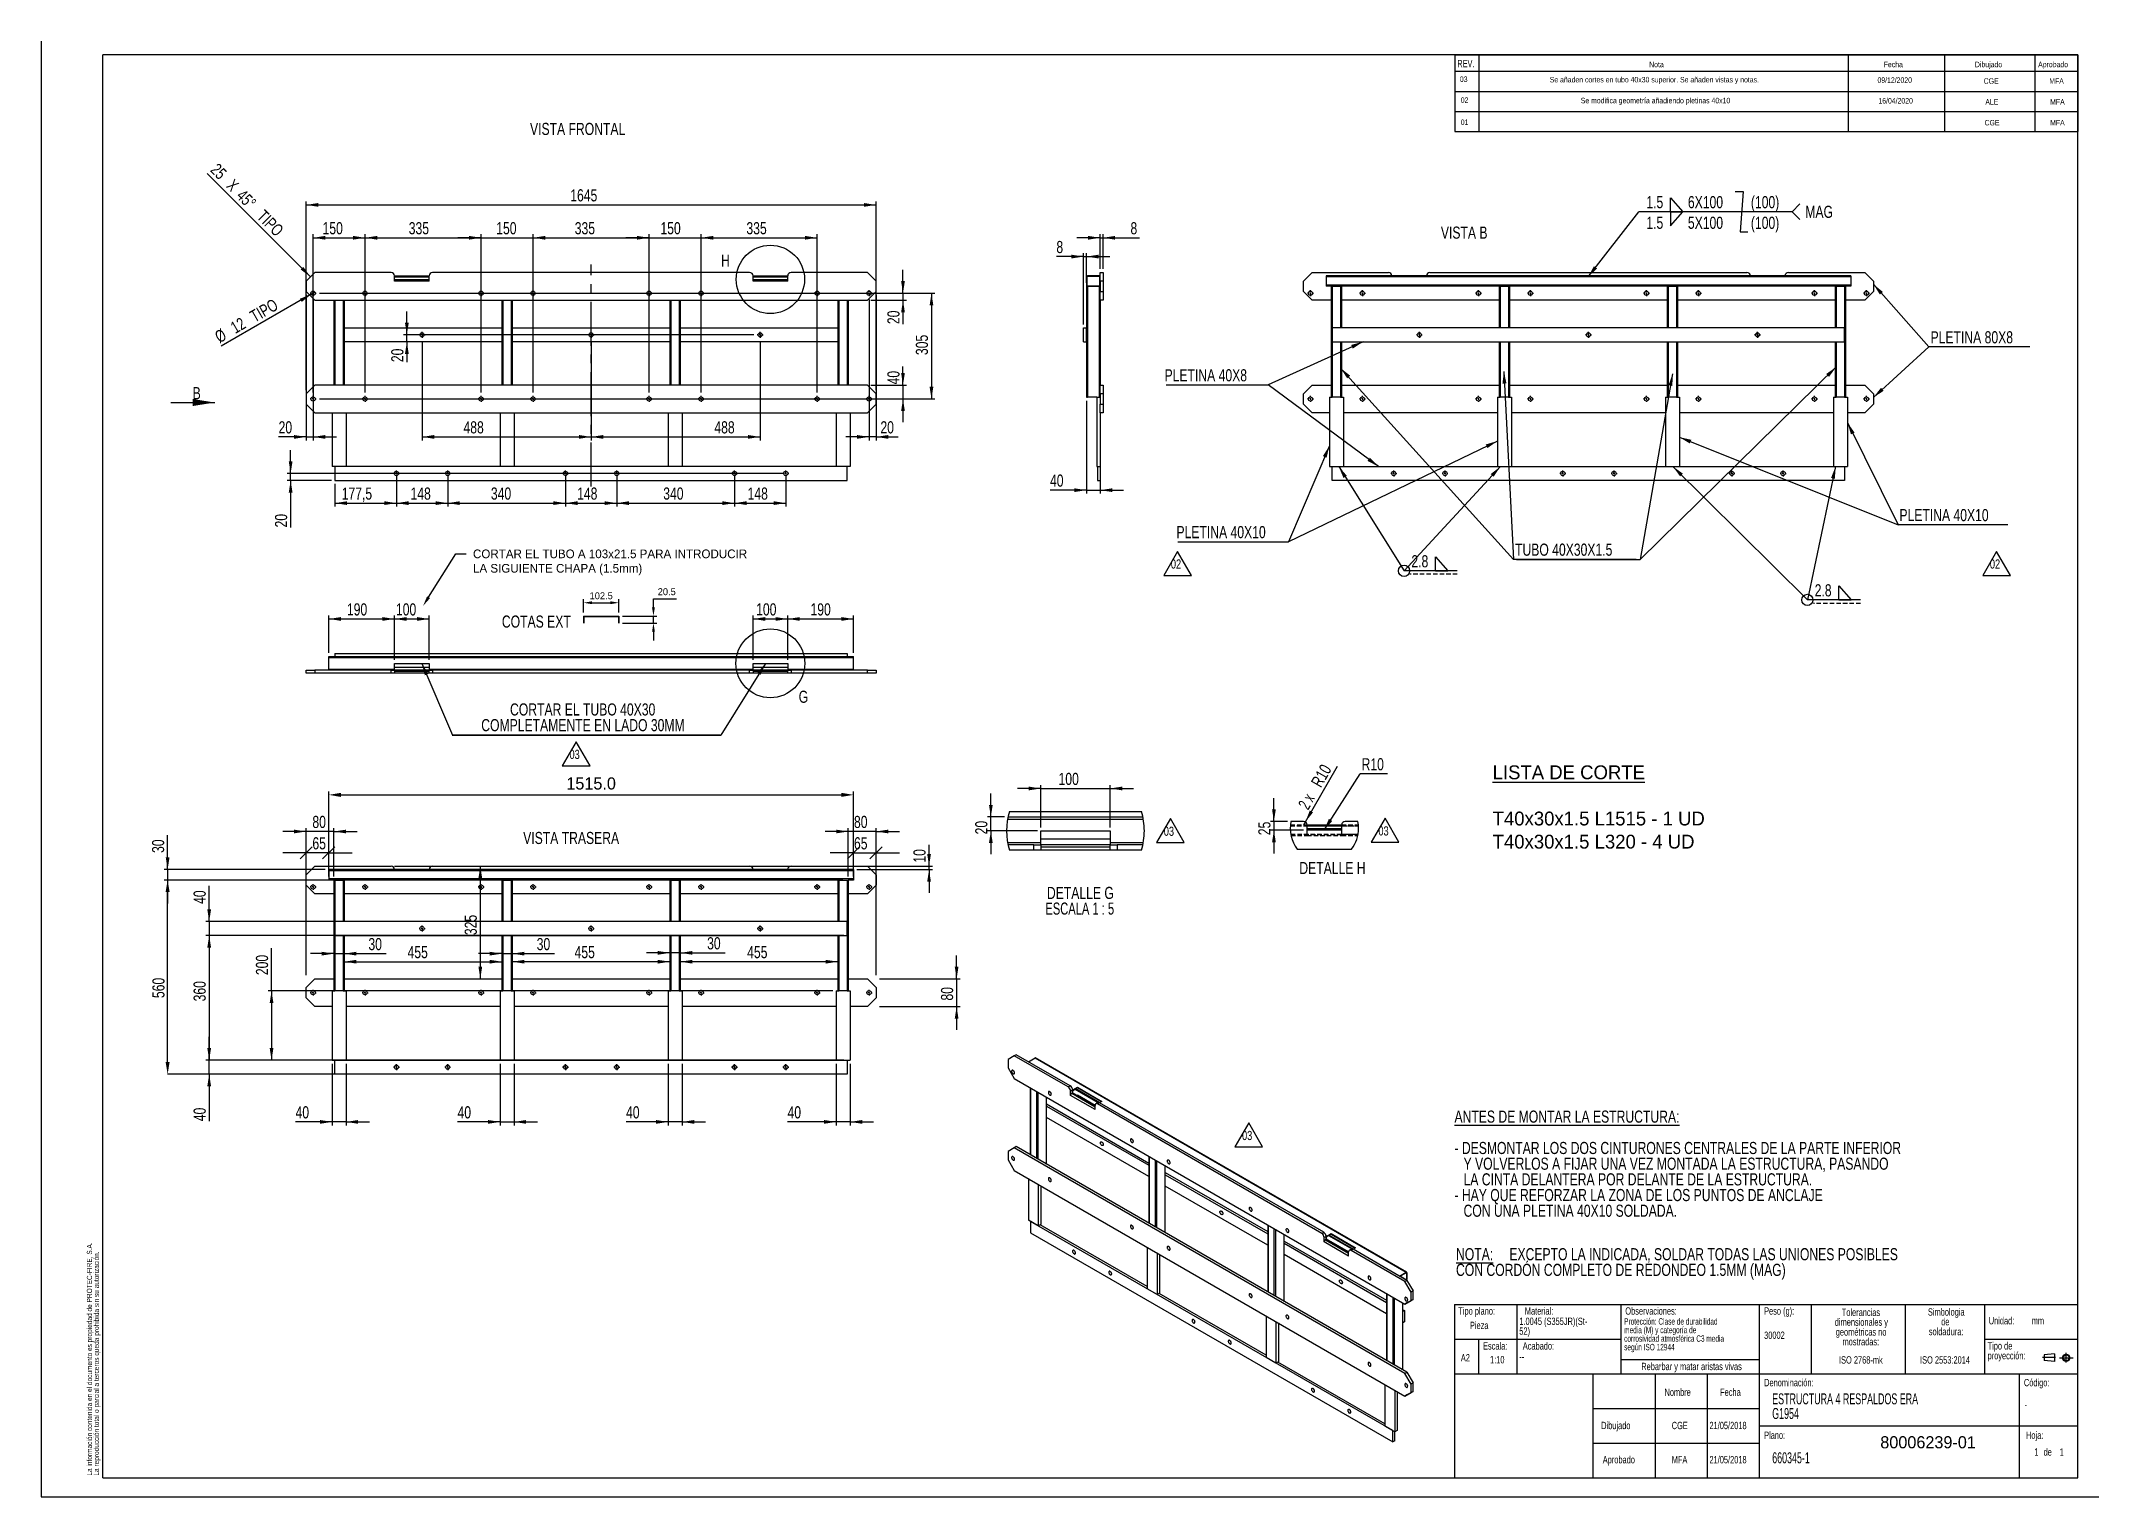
# Model space of a CAD drawing. Extents: x 0 to 5132, y -1284 to 1139.
# Drawn here: x 0 to 594, y 0 to 420 of the extents above; entities that cross this region are included whole.
import ezdxf
from ezdxf import colors
from ezdxf.entities.mleader import LeaderData, LeaderLine
from ezdxf.math import Vec2, Vec3

# ---------------------------------------------------------------- set-up
doc = ezdxf.new("R2010")
doc.units = 0
doc.header["$PDSIZE"] = -1
for name, pattern in [('CENTERX2', [20.32, 12.7, -2.54, 2.54, -2.54]), ('HIDDEN', [1.905, 1.27, -0.635]), ('PHANTOM', [12.7, 6.35, -1.27, 1.27, -1.27, 1.27, -1.27])]:
    doc.linetypes.add(name, pattern=pattern)
doc.layers.get('0').update_dxf_attribs({"linetype": 'CONTINUOUS'})
doc.layers.get('Defpoints').update_dxf_attribs({"linetype": 'CONTINUOUS'})
doc.layers.add('FORMATO', color=7, linetype='CONTINUOUS')
doc.layers.add('SLD-0', color=179, linetype='CONTINUOUS')
doc.styles.add('SLDTEXTSTYLE0', font='TXT', dxfattribs={"width": 0.75})
doc.styles.add('SLDTEXTSTYLE1', font='TXT', dxfattribs={"width": 0.605})
doc.styles.add('SLDTEXTSTYLE2', font='TXT', dxfattribs={"width": 0.6875})
doc.styles.add('SLDTEXTSTYLE3', font='TXT', dxfattribs={"width": 0.666667})
doc.dimstyles.new('ISO-25', dxfattribs={"dimtxt": 2.5, "dimasz": 2.5, "dimexe": 1.25, "dimexo": 0.625, "dimtad": 1, "dimdsep": 46, "dimtxsty": 'Standard', "dimcen": 2.5, "dimadec": 0, "dimazin": 0, "dimtfac": 1, "dimtmove": 0, "dimatfit": 3, "dimfxl": 1, "dimarcsym": 0})
doc.dimstyles.new('SLDDIMSTYLE0', dxfattribs={"dimtxt": 3.5, "dimasz": 3.5, "dimexe": 0, "dimexo": 0.0625, "dimgap": 0.875, "dimtad": 1, "dimdec": 1, "dimlfac": 10, "dimrnd": 1e-09, "dimzin": 12, "dimdsep": 46, "dimtxsty": 'SLDTEXTSTYLE0', "dimsah": 1, "dimcen": 0.09, "dimadec": 0, "dimazin": 0, "dimtfac": 1, "dimtdec": 1, "dimtofl": 0, "dimtmove": 0, "dimatfit": 3, "dimfxl": 1, "dimtolj": 1, "dimtzin": 12, "dimarcsym": 0})
doc.dimstyles.new('SLDDIMSTYLE1', dxfattribs={"dimtxt": 3.5, "dimasz": 3.5, "dimexe": 0, "dimexo": 0.0625, "dimgap": 0.875, "dimtad": 1, "dimdec": 1, "dimlfac": 10, "dimrnd": 1e-09, "dimzin": 12, "dimdsep": 46, "dimtxsty": 'SLDTEXTSTYLE0', "dimsah": 1, "dimcen": 0.09, "dimadec": 0, "dimazin": 0, "dimtfac": 1, "dimtdec": 1, "dimtmove": 0, "dimatfit": 0, "dimfxl": 1, "dimtolj": 1, "dimtzin": 12, "dimarcsym": 0})
doc.dimstyles.new('SLDDIMSTYLE2', dxfattribs={"dimtxt": 3.5, "dimasz": 3.5, "dimexe": 0, "dimexo": 0.0625, "dimgap": 0.875, "dimtad": 1, "dimdec": 1, "dimlfac": 10, "dimrnd": 1e-09, "dimzin": 12, "dimdsep": 46, "dimtxsty": 'SLDTEXTSTYLE0', "dimblk1": 'NONE', "dimsah": 1, "dimcen": 0, "dimadec": 0, "dimazin": 0, "dimtfac": 1, "dimtdec": 1, "dimtmove": 0, "dimatfit": 3, "dimldrblk": 'NONE', "dimfxl": 1, "dimtolj": 1, "dimtzin": 12, "dimarcsym": 0})
doc.dimstyles.new('SLDDIMSTYLE3', dxfattribs={"dimtxt": 3.5, "dimasz": 3.5, "dimexe": 0, "dimexo": 0.0625, "dimgap": 0.875, "dimtad": 1, "dimdec": 1, "dimlfac": 10, "dimrnd": 1e-09, "dimzin": 12, "dimdsep": 46, "dimtxsty": 'SLDTEXTSTYLE0', "dimblk1": 'OBLIQUE', "dimblk2": 'OBLIQUE', "dimsah": 1, "dimcen": 0.09, "dimadec": 0, "dimazin": 0, "dimtfac": 1, "dimtdec": 1, "dimtmove": 0, "dimatfit": 0, "dimldrblk": 'OBLIQUE', "dimfxl": 1, "dimtolj": 1, "dimtzin": 12, "dimarcsym": 0})
doc.dimstyles.new('SLDDIMSTYLE4', dxfattribs={"dimtxt": 0.18, "dimasz": 3.5, "dimexe": 0, "dimexo": 0.0625, "dimgap": 0, "dimtad": 0, "dimtih": 1, "dimtoh": 1, "dimdec": 0, "dimrnd": 1e-09, "dimzin": 0, "dimdsep": 46, "dimtxsty": 'Standard', "dimsah": 1, "dimcen": 0.09, "dimadec": 0, "dimazin": 0, "dimtfac": 3.5, "dimtdec": 0, "dimtofl": 0, "dimtmove": 0, "dimatfit": 3, "dimfxl": 1, "dimtolj": 1, "dimtzin": 0, "dimarcsym": 0})
doc.dimstyles.new('SLDDIMSTYLE5', dxfattribs={"dimtxt": 3.5, "dimasz": 3.5, "dimexe": 0, "dimexo": 0.0625, "dimgap": 0.875, "dimtad": 1, "dimdec": 1, "dimlfac": 5, "dimrnd": 1e-09, "dimzin": 12, "dimdsep": 46, "dimtxsty": 'SLDTEXTSTYLE0', "dimsah": 1, "dimcen": 0.09, "dimadec": 0, "dimazin": 0, "dimtfac": 1, "dimtdec": 1, "dimtmove": 0, "dimatfit": 0, "dimfxl": 1, "dimtolj": 1, "dimtzin": 12, "dimarcsym": 0})
doc.dimstyles.new('SLDDIMSTYLE6', dxfattribs={"dimtxt": 3.5, "dimasz": 3.5, "dimexe": 0, "dimexo": 0.0625, "dimgap": 0.875, "dimtad": 1, "dimdec": 1, "dimlfac": 10, "dimrnd": 1e-09, "dimzin": 12, "dimdsep": 46, "dimtxsty": 'SLDTEXTSTYLE0', "dimsah": 1, "dimcen": 0, "dimadec": 0, "dimazin": 0, "dimtfac": 1, "dimtdec": 1, "dimtofl": 0, "dimtmove": 0, "dimatfit": 3, "dimfxl": 1, "dimtolj": 1, "dimtzin": 12, "dimarcsym": 0})

msp = doc.modelspace()

# ---------------------------------------------------------------- texts
at = {"color": 7, "linetype": 'Continuous', "char_height": 3.5, "attachment_point": 1, "style": 'SLDTEXTSTYLE0'}
for s, insert in [('H', (196.265, 358.416)), ('G', (218.683, 232.601))]:
    msp.add_mtext(s, dxfattribs=dict(at, insert=insert))
at = {"attachment_point": 1}
for s, width, heights, insert, char_height in [('{\\LLISTA DE CORTE\\P}\\PT40x30x1.5 L1515 - 1 UD\\PT40x30x1.5 L320 - 4 UD', 123.07623, [41.091], (418.999, 211.046), 4), ('80006239-01', 30.6902, [0], (530.907, 17.496), 3.5)]:
    msp.add_mtext_dynamic_manual_height_columns(s, width=width, gutter_width=17.5, heights=heights, dxfattribs=dict(at, insert=insert, char_height=char_height))
at = {"layer": 'FORMATO', "style": 'SLDTEXTSTYLE0'}
for s, insert, char_height, attachment_point in [('REV.', (408.804, 414.599), 2.1167, 1), ('Nota', (464.193, 414.072), 1.5875, 1), ('Fecha', (531.895, 414.072), 1.5875, 1), ('Dibujado', (558.229, 414.072), 1.5875, 1), ('Aprobado', (576.479, 414.072), 1.5875, 1), ('03', (410.654, 409.821), 1.5875, 2), ('Se añaden cortes en tubo 40x30 superior. Se añaden vistas y notas.', (465.693, 409.69), 1.5875, 2), ('09/12/2020', (535.082, 409.565), 1.5875, 2), ('CGE', (562.913, 409.3), 1.5875, 2), ('MFA', (581.792, 409.3), 1.5875, 2), ('02', (410.912, 403.789), 1.5875, 2), ('Se modifica geometría añadiendo pletinas 40x10', (466.026, 403.659), 1.5875, 2), ('16/04/2020', (535.34, 403.594), 1.5875, 2), ('ALE', (563.11, 403.268), 1.5875, 2), ('MFA', (582.05, 403.268), 1.5875, 2), ('VISTA FRONTAL', (141.122, 396.432), 3.5, 1), ('01', (410.912, 397.405), 1.5875, 2), ('CGE', (563.171, 397.278), 1.5875, 2), ('MFA', (582.05, 397.278), 1.5875, 2), ('VISTA B', (410.793, 366.508), 3.5, 2), ('VISTA TRASERA', (139.15, 191.855), 3.5, 1), ('DETALLE H', (372.764, 183.182), 3.5, 2)]:
    msp.add_mtext(s, dxfattribs=dict(at, insert=insert, char_height=char_height, attachment_point=attachment_point))
at = {"layer": 'FORMATO', "color": 0, "insert": (142.948, 254.287), "char_height": 3.5, "attachment_point": 2, "style": 'SLDTEXTSTYLE0'}
msp.add_mtext('COTAS EXT', dxfattribs=at)
at = {"layer": 'SLD-0', "style": 'SLDTEXTSTYLE1'}
for s, insert, char_height, attachment_point in [('Tipo plano:', (409.098, 54.681), 2.11667, 1), ('Material:', (428.298, 54.681), 2.1167, 1), ('Observaciones:', (457.307, 54.681), 2.11667, 1), ('Peso (g):', (497.371, 54.681), 2.1167, 1), ('Pieza', (412.441, 50.519), 2.1167, 1), ('30002', (497.371, 47.681), 2.1167, 1), ('Unidad:', (562.215, 51.871), 2.1167, 1), ('mm', (574.631, 51.871), 2.1167, 1), ('Escala:', (416.232, 44.601), 2.1167, 1), ('Acabado:', (427.707, 44.601), 2.1167, 1), ('A2', (409.828, 41.174), 2.1167, 1), ('1:10', (418.259, 40.635), 2.1167, 1), ('--', (426.705, 41.495), 2.1167, 1), ('Rebarbar y matar aristas vivas', (476.42, 38.673), 2.11667, 2), ('ISO 2768-mk', (525.305, 40.56), 2.11667, 2), ('ISO 2553:2014', (549.594, 40.56), 2.11667, 2), ('Nombre', (468.606, 31.255), 2.1167, 1), ('Fecha', (484.677, 31.255), 2.1167, 1), ('Denominación:', (497.371, 34.014), 2.11667, 1), ('Código:', (572.366, 34.014), 2.1167, 1), ('-', (572.555, 27.693), 2.117, 1), ('Dibujado', (450.342, 21.64), 2.1167, 1), ('CGE', (470.703, 21.64), 2.1167, 1), ('21/05/2018', (481.597, 21.64), 2.1167, 1), ('Plano:', (497.371, 18.838), 2.1167, 1), ('Hoja:', (572.982, 18.838), 2.1167, 1), ('Aprobado', (450.793, 11.782), 2.1167, 1), ('21/05/2018', (481.597, 11.782), 2.1167, 1), ('660345-1', (499.707, 12.847), 3.175, 1), ('1', (575.381, 13.975), 2.117, 1), ('1', (575.381, 13.975), 2.117, 1), ('de', (578.046, 13.975), 2.1167, 1), ('de', (578.046, 13.975), 2.1167, 1), ('1', (582.699, 13.975), 2.117, 1), ('1', (582.699, 13.975), 2.117, 1), ('MFA', (470.703, 11.782), 2.1167, 1)]:
    msp.add_mtext(s, dxfattribs=dict(at, insert=insert, char_height=char_height, attachment_point=attachment_point))

# ---------------------------------------------------------------- blocks, each defined once
blk = doc.blocks.new('BLOQUE3')
at = {"color": 7, "linetype": 'CENTERX2'}
for p, q in [((397.92, 130.06), (394.8, 130.06)), ((398.88, 130.02), (402.16, 130.02)), ((400.52, 128.85), (400.52, 131.19))]:
    blk.add_line(p, q, dxfattribs=at)
at = {"color": 7, "linetype": 'Continuous'}
for p, q in [((397.68, 130.95), (395.23, 130.77)), ((395.23, 130.77), (395.23, 129.34)), ((397.68, 129.16), (395.23, 129.34)), ((397.68, 130.95), (397.68, 129.16))]:
    blk.add_line(p, q, dxfattribs=at)
for radius in [0.892, 0.713]:
    blk.add_circle((400.52, 130.02), radius, dxfattribs=at)
blk = doc.blocks.new('SW_NOTE_0_2')
at = {"layer": 'FORMATO', "color": 0, "char_height": 3.5, "attachment_point": 1, "style": 'SLDTEXTSTYLE0'}
for s, insert in [('\\LNOTA:', (0, 4.51)), ('CON CORDÓN COMPLETO DE REDONDEO 1.5MM (MAG)', (0, -0.01)), ('EXCEPTO LA INDICADA, SOLDAR TODAS LAS UNIONES POSIBLES', (15.4, 4.51))]:
    blk.add_mtext(s, dxfattribs=dict(at, insert=insert))
blk = doc.blocks.new('SW_NOTE_0_3')
at = {"layer": 'FORMATO', "color": 0, "char_height": 3.5, "attachment_point": 1, "style": 'SLDTEXTSTYLE0'}
for s, insert in [('\\LANTES DE MONTAR LA ESTRUCTURA:', (0, 4.51)), ('- DESMONTAR LOS DOS CINTURONES CENTRALES DE LA PARTE INFERIOR', (0, -4.54)), ('Y VOLVERLOS A FIJAR UNA VEZ MONTADA LA ESTRUCTURA, PASANDO', (2.62, -9.07)), ('LA CINTA DELANTERA POR DELANTE DE LA ESTRUCTURA.', (2.62, -13.59)), ('- HAY QUE REFORZAR LA ZONA DE LOS PUNTOS DE ANCLAJE', (0, -18.12)), ('CON UNA PLETINA 40X10 SOLDADA.', (2.62, -22.64))]:
    blk.add_mtext(s, dxfattribs=dict(at, insert=insert))
blk = doc.blocks.new('SW_NOTE_0_4')
at = {"layer": 'FORMATO', "color": 0, "char_height": 1.5, "attachment_point": 1, "rotation": 90, "style": 'SLDTEXTSTYLE0'}
for s, insert in [('La información contenida en el documento es propiedad de PROTEC-FIRE, S.A.', (-1.93, 0)), ('La reproducción total o parcial a terceros queda prohibida sin su autorización.', (0.07, 0))]:
    blk.add_mtext(s, dxfattribs=dict(at, insert=insert))
blk = doc.blocks.new('SW_NOTE_0_5')
at = {"layer": 'SLD-0', "color": 0, "char_height": 3.175, "attachment_point": 1, "style": 'SLDTEXTSTYLE1'}
for s, insert in [('ESTRUCTURA 4 RESPALDOS ERA', (0, 4.09)), ('G1954', (0, -0.14))]:
    blk.add_mtext(s, dxfattribs=dict(at, insert=insert))
blk = doc.blocks.new('SW_NOTE_0_6')
at = {"layer": 'SLD-0', "color": 0, "char_height": 1.8521, "attachment_point": 1, "style": 'SLDTEXTSTYLE1'}
for s, insert in [('media (M) y categoría de', (0, -0.08)), ('Protección: Clase de durabilidad', (0, 2.39)), ('según ISO 12944', (0, -5.02)), ('corrosividad atmosférica C3 media', (0, -2.55))]:
    blk.add_mtext(s, dxfattribs=dict(at, insert=insert))
blk = doc.blocks.new('SW_NOTE_0_7')
at = {"layer": 'SLD-0', "color": 0, "attachment_point": 1, "style": 'SLDTEXTSTYLE1'}
for s, insert, char_height in [('52)', (0, -0.09), 2.117), ('1.0045 (S355JR)(St-', (0, 2.73), 2.1167)]:
    blk.add_mtext(s, dxfattribs=dict(at, insert=insert, char_height=char_height))
blk = doc.blocks.new('SW_NOTE_0_8')
at = {"layer": 'SLD-0', "color": 0, "char_height": 2.117, "attachment_point": 2, "style": 'SLDTEXTSTYLE1'}
for s, insert in [('Simbologia', (7.11, 2.73)), ('de', (6.84, -0.09)), ('soldadura:', (7.06, -2.92))]:
    blk.add_mtext(s, dxfattribs=dict(at, insert=insert))
blk = doc.blocks.new('SW_NOTE_0_9')
at = {"layer": 'SLD-0', "color": 0, "attachment_point": 1, "style": 'SLDTEXTSTYLE1'}
for s, insert, char_height in [('Tipo de', (0, 2.73), 2.117), ('proyección:', (0, -0.09), 2.1167)]:
    blk.add_mtext(s, dxfattribs=dict(at, insert=insert, char_height=char_height))
blk = doc.blocks.new('SW_NOTE_0_10')
at = {"layer": 'SLD-0', "color": 0, "attachment_point": 2, "style": 'SLDTEXTSTYLE1'}
for s, insert, char_height in [('dimensionales y', (7.54, -0.09), 2.1167), ('Tolerancias', (7.41, 2.73), 2.1167), ('geométricas no', (7.46, -2.92), 2.1167), ('mostradas:', (7.38, -5.74), 2.117)]:
    blk.add_mtext(s, dxfattribs=dict(at, insert=insert, char_height=char_height))
blk = doc.blocks.new('_D')
at = {"layer": 'FORMATO', "transparency": 16777216}
for p, q in [((76.51, 319.27), (76.51, 373.76)), ((76.51, 372.76), (241.01, 372.76)), ((241.01, 319.27), (241.01, 373.76))]:
    blk.add_line(p, q, dxfattribs=at)
for points in [[(76.51, 372.76), (80.01, 372.22), (80.01, 373.3)], [(241.01, 372.76), (237.51, 373.3), (237.51, 372.22)]]:
    blk.add_solid(points, dxfattribs=at)
at = {"layer": 'FORMATO', "transparency": 16777216, "insert": (152.74, 377.27), "char_height": 3.5, "attachment_point": 1, "style": 'SLDTEXTSTYLE0'}
blk.add_mtext('1645', dxfattribs=at)
blk = doc.blocks.new('_D_1')
at = {"layer": 'FORMATO', "transparency": 16777216}
for p, q in [((248.79, 347.27), (248.79, 354)), ((80.36, 347.27), (249.79, 347.27)), ((239.51, 345.27), (249.79, 345.27)), ((248.79, 347.27), (248.79, 345.27)), ((248.79, 345.27), (248.79, 338.37))]:
    blk.add_line(p, q, dxfattribs=at)
for points in [[(248.79, 347.27), (249.33, 350.77), (248.25, 350.77)], [(248.79, 345.27), (248.25, 341.77), (249.33, 341.77)]]:
    blk.add_solid(points, dxfattribs=at)
at = {"layer": 'FORMATO', "transparency": 16777216, "insert": (244.28, 338.37), "char_height": 3.5, "attachment_point": 1, "rotation": 90, "style": 'SLDTEXTSTYLE0'}
blk.add_mtext('20', dxfattribs=at)
blk = doc.blocks.new('_D_2')
at = {"layer": 'FORMATO', "transparency": 16777216}
for p, q in [((239.51, 320.77), (249.79, 320.77)), ((248.79, 320.77), (248.79, 326.14)), ((248.79, 320.77), (248.79, 316.77)), ((80.36, 316.77), (249.79, 316.77)), ((248.79, 316.77), (248.79, 310.04))]:
    blk.add_line(p, q, dxfattribs=at)
for points in [[(248.79, 320.77), (249.33, 324.27), (248.25, 324.27)], [(248.79, 316.77), (248.25, 313.27), (249.33, 313.27)]]:
    blk.add_solid(points, dxfattribs=at)
at = {"layer": 'FORMATO', "transparency": 16777216, "insert": (244.28, 320.96), "char_height": 3.5, "attachment_point": 1, "rotation": 90, "style": 'SLDTEXTSTYLE0'}
blk.add_mtext('40', dxfattribs=at)
blk = doc.blocks.new('_D_3')
at = {"layer": 'FORMATO', "transparency": 16777216}
for p, q in [((105.57, 335.27), (105.57, 342)), ((205.71, 335.27), (104.57, 335.27)), ((105.57, 333.27), (105.57, 335.27)), ((105.57, 333.27), (105.57, 327.39))]:
    blk.add_line(p, q, dxfattribs=at)
for points in [[(105.57, 335.27), (106.11, 338.77), (105.03, 338.77)], [(105.57, 333.27), (105.03, 329.77), (106.11, 329.77)]]:
    blk.add_solid(points, dxfattribs=at)
at = {"layer": 'FORMATO', "transparency": 16777216, "insert": (101.06, 327.39), "char_height": 3.5, "attachment_point": 1, "rotation": 90, "style": 'SLDTEXTSTYLE0'}
blk.add_mtext('20', dxfattribs=at)
blk = doc.blocks.new('_D_4')
at = {"layer": 'FORMATO', "transparency": 16777216}
for q in [(51.98, 331.96), (79.03, 347.57)]:
    blk.add_line((77.99, 346.97), q, dxfattribs=at)
blk.add_solid([(77.99, 346.97), (74.69, 345.69), (75.23, 344.76)], dxfattribs=at)
at = {"layer": 'FORMATO', "transparency": 16777216, "char_height": 3.5, "attachment_point": 1, "rotation": 30, "style": 'SLDTEXTSTYLE0'}
for s, insert in [('TIPO', (59.9, 341.77)), ('12', (54.28, 338.52)), ('%%c', (49.74, 335.84))]:
    blk.add_mtext(s, dxfattribs=dict(at, insert=insert))
blk = doc.blocks.new('_NONE')
blk = doc.blocks.new('SW_CHAMFER_DIMENSION_0')
at = {"layer": 'FORMATO', "color": 0}
for p, q in [((15.87, -15.87), (0, 0)), ((29.86, -29.84), (15.87, -15.87))]:
    blk.add_line(p, q, dxfattribs=at)
blk.add_solid([(29.86, -29.84), (27.76, -26.98), (27, -27.74)], dxfattribs=at)
at = {"layer": 'FORMATO', "color": 0, "char_height": 3.5, "attachment_point": 1, "rotation": 315, "style": 'SLDTEXTSTYLE0'}
for s, insert in [('25', (3.19, 3.19)), ('X', (7.78, -1.4)), ('45°', (10.69, -4.31)), ('TIPO', (16.59, -10.21))]:
    blk.add_mtext(s, dxfattribs=dict(at, insert=insert))
blk = doc.blocks.new('_D_5')
at = {"layer": 'FORMATO', "transparency": 16777216}
for p, q in [((76.51, 346.77), (76.51, 304.82)), ((78.51, 345.42), (78.51, 304.82)), ((76.51, 305.82), (68.54, 305.82)), ((76.51, 305.82), (78.51, 305.82)), ((78.51, 305.82), (85.24, 305.82))]:
    blk.add_line(p, q, dxfattribs=at)
for points in [[(76.51, 305.82), (73.01, 306.36), (73.01, 305.28)], [(78.51, 305.82), (82.01, 305.28), (82.01, 306.36)]]:
    blk.add_solid(points, dxfattribs=at)
at = {"layer": 'FORMATO', "transparency": 16777216, "insert": (68.54, 310.33), "char_height": 3.5, "attachment_point": 1, "style": 'SLDTEXTSTYLE0'}
blk.add_mtext('20', dxfattribs=at)
blk = doc.blocks.new('_D_6')
at = {"layer": 'FORMATO', "transparency": 16777216}
for p, q in [((239.01, 345.42), (239.01, 304.82)), ((241.01, 346.77), (241.01, 304.82)), ((239.01, 305.82), (232.28, 305.82)), ((241.01, 305.82), (239.01, 305.82)), ((241.01, 305.82), (247.44, 305.82))]:
    blk.add_line(p, q, dxfattribs=at)
for points in [[(239.01, 305.82), (235.51, 306.36), (235.51, 305.28)], [(241.01, 305.82), (244.51, 305.28), (244.51, 306.36)]]:
    blk.add_solid(points, dxfattribs=at)
at = {"layer": 'FORMATO', "transparency": 16777216, "insert": (242.27, 310.33), "char_height": 3.5, "attachment_point": 1, "style": 'SLDTEXTSTYLE0'}
blk.add_mtext('20', dxfattribs=at)
blk = doc.blocks.new('_D_7')
at = {"layer": 'FORMATO', "transparency": 16777216}
for p, q in [((93.51, 318.62), (93.51, 364.27)), ((93.51, 363.27), (127.01, 363.27)), ((127.01, 318.62), (127.01, 364.27))]:
    blk.add_line(p, q, dxfattribs=at)
for points in [[(93.51, 363.27), (97.01, 362.73), (97.01, 363.81)], [(127.01, 363.27), (123.51, 363.81), (123.51, 362.73)]]:
    blk.add_solid(points, dxfattribs=at)
at = {"layer": 'FORMATO', "transparency": 16777216, "insert": (106.11, 367.78), "char_height": 3.5, "attachment_point": 1, "style": 'SLDTEXTSTYLE0'}
blk.add_mtext('335', dxfattribs=at)
blk = doc.blocks.new('_D_8')
at = {"layer": 'FORMATO', "transparency": 16777216}
for p, q in [((78.51, 318.62), (78.51, 364.27)), ((78.51, 363.27), (93.51, 363.27)), ((93.51, 318.62), (93.51, 364.27))]:
    blk.add_line(p, q, dxfattribs=at)
for points in [[(78.51, 363.27), (82.01, 362.73), (82.01, 363.81)], [(93.51, 363.27), (90.01, 363.81), (90.01, 362.73)]]:
    blk.add_solid(points, dxfattribs=at)
at = {"layer": 'FORMATO', "transparency": 16777216, "insert": (81.23, 367.78), "char_height": 3.5, "attachment_point": 1, "style": 'SLDTEXTSTYLE0'}
blk.add_mtext('150', dxfattribs=at)
blk = doc.blocks.new('_D_9')
at = {"layer": 'FORMATO', "transparency": 16777216}
for p, q in [((127.01, 363.27), (120.28, 363.27)), ((127.01, 318.62), (127.01, 364.27)), ((127.01, 363.27), (142.01, 363.27)), ((142.01, 318.62), (142.01, 364.27)), ((142.01, 363.27), (148.74, 363.27))]:
    blk.add_line(p, q, dxfattribs=at)
for points in [[(127.01, 363.27), (123.51, 363.81), (123.51, 362.73)], [(142.01, 363.27), (145.51, 362.73), (145.51, 363.81)]]:
    blk.add_solid(points, dxfattribs=at)
at = {"layer": 'FORMATO', "transparency": 16777216, "insert": (131.37, 367.78), "char_height": 3.5, "attachment_point": 1, "style": 'SLDTEXTSTYLE0'}
blk.add_mtext('150', dxfattribs=at)
blk = doc.blocks.new('_D_10')
at = {"layer": 'FORMATO', "transparency": 16777216}
for p, q in [((142.01, 318.62), (142.01, 364.27)), ((142.01, 363.27), (175.51, 363.27)), ((175.51, 318.62), (175.51, 364.27))]:
    blk.add_line(p, q, dxfattribs=at)
for points in [[(142.01, 363.27), (145.51, 362.73), (145.51, 363.81)], [(175.51, 363.27), (172.01, 363.81), (172.01, 362.73)]]:
    blk.add_solid(points, dxfattribs=at)
at = {"layer": 'FORMATO', "transparency": 16777216, "insert": (154.03, 367.78), "char_height": 3.5, "attachment_point": 1, "style": 'SLDTEXTSTYLE0'}
blk.add_mtext('335', dxfattribs=at)
blk = doc.blocks.new('_D_11')
at = {"layer": 'FORMATO', "transparency": 16777216}
for p, q in [((175.51, 363.27), (168.78, 363.27)), ((175.51, 318.62), (175.51, 364.27)), ((175.51, 363.27), (190.51, 363.27)), ((190.51, 318.62), (190.51, 364.27)), ((190.51, 363.27), (197.24, 363.27))]:
    blk.add_line(p, q, dxfattribs=at)
for points in [[(175.51, 363.27), (172.01, 363.81), (172.01, 362.73)], [(190.51, 363.27), (194.01, 362.73), (194.01, 363.81)]]:
    blk.add_solid(points, dxfattribs=at)
at = {"layer": 'FORMATO', "transparency": 16777216, "insert": (178.77, 367.78), "char_height": 3.5, "attachment_point": 1, "style": 'SLDTEXTSTYLE0'}
blk.add_mtext('150', dxfattribs=at)
blk = doc.blocks.new('_D_12')
at = {"layer": 'FORMATO', "transparency": 16777216}
for p, q in [((190.51, 318.62), (190.51, 364.27)), ((190.51, 363.27), (224.01, 363.27)), ((224.01, 318.62), (224.01, 364.27))]:
    blk.add_line(p, q, dxfattribs=at)
for points in [[(190.51, 363.27), (194.01, 362.73), (194.01, 363.81)], [(224.01, 363.27), (220.51, 363.81), (220.51, 362.73)]]:
    blk.add_solid(points, dxfattribs=at)
at = {"layer": 'FORMATO', "transparency": 16777216, "insert": (203.59, 367.78), "char_height": 3.5, "attachment_point": 1, "style": 'SLDTEXTSTYLE0'}
blk.add_mtext('335', dxfattribs=at)
blk = doc.blocks.new('_D_13')
at = {"layer": 'FORMATO', "transparency": 16777216}
for p, q in [((109.96, 333.42), (109.96, 304.82)), ((158.76, 333.42), (158.76, 304.82)), ((109.96, 305.82), (158.76, 305.82))]:
    blk.add_line(p, q, dxfattribs=at)
for points in [[(109.96, 305.82), (113.46, 305.28), (113.46, 306.36)], [(158.76, 305.82), (155.26, 306.36), (155.26, 305.28)]]:
    blk.add_solid(points, dxfattribs=at)
at = {"layer": 'FORMATO', "transparency": 16777216, "insert": (121.92, 310.33), "char_height": 3.5, "attachment_point": 1, "style": 'SLDTEXTSTYLE0'}
blk.add_mtext('488', dxfattribs=at)
blk = doc.blocks.new('_D_14')
at = {"layer": 'FORMATO', "transparency": 16777216}
for p, q in [((158.76, 333.42), (158.76, 304.82)), ((207.56, 333.42), (207.56, 304.82)), ((158.76, 305.82), (207.56, 305.82))]:
    blk.add_line(p, q, dxfattribs=at)
for points in [[(158.76, 305.82), (162.26, 305.28), (162.26, 306.36)], [(207.56, 305.82), (204.06, 306.36), (204.06, 305.28)]]:
    blk.add_solid(points, dxfattribs=at)
at = {"layer": 'FORMATO', "transparency": 16777216, "insert": (194.34, 310.33), "char_height": 3.5, "attachment_point": 1, "style": 'SLDTEXTSTYLE0'}
blk.add_mtext('488', dxfattribs=at)
blk = doc.blocks.new('_D_15')
at = {"layer": 'FORMATO', "transparency": 16777216}
for p, q in [((80.36, 347.27), (258.01, 347.27)), ((257.01, 347.27), (257.01, 316.77)), ((80.36, 316.77), (258.01, 316.77))]:
    blk.add_line(p, q, dxfattribs=at)
for points in [[(257.01, 347.27), (256.47, 343.77), (257.55, 343.77)], [(257.01, 316.77), (257.55, 320.27), (256.47, 320.27)]]:
    blk.add_solid(points, dxfattribs=at)
at = {"layer": 'FORMATO', "transparency": 16777216, "insert": (252.5, 329.43), "char_height": 3.5, "attachment_point": 1, "rotation": 90, "style": 'SLDTEXTSTYLE0'}
blk.add_mtext('305', dxfattribs=at)
blk = doc.blocks.new('_D_16')
at = {"layer": 'FORMATO', "color": 7, "transparency": 16777216}
for p, q in [((72.02, 295.27), (72.02, 302)), ((213.96, 295.27), (71.02, 295.27)), ((83.81, 293.27), (71.02, 293.27)), ((72.02, 293.27), (72.02, 295.27)), ((72.02, 293.27), (72.02, 279.69))]:
    blk.add_line(p, q, dxfattribs=at)
for points in [[(72.02, 295.27), (72.56, 298.77), (71.48, 298.77)], [(72.02, 293.27), (71.48, 289.77), (72.56, 289.77)]]:
    blk.add_solid(points, dxfattribs=at)
at = {"layer": 'FORMATO', "color": 7, "transparency": 16777216, "insert": (67.51, 279.69), "char_height": 3.5, "attachment_point": 1, "rotation": 90, "style": 'SLDTEXTSTYLE0'}
blk.add_mtext('20', dxfattribs=at)
blk = doc.blocks.new('_D_17')
at = {"layer": 'FORMATO', "color": 7, "transparency": 16777216}
for p, q in [((84.81, 292.27), (84.81, 285.71)), ((102.56, 294.27), (102.56, 285.71)), ((84.81, 286.71), (102.56, 286.71))]:
    blk.add_line(p, q, dxfattribs=at)
for points in [[(84.81, 286.71), (88.31, 286.17), (88.31, 287.25)], [(102.56, 286.71), (99.06, 287.25), (99.06, 286.17)]]:
    blk.add_solid(points, dxfattribs=at)
at = {"layer": 'FORMATO', "color": 7, "transparency": 16777216, "insert": (86.76, 291.22), "char_height": 3.5, "attachment_point": 1, "style": 'SLDTEXTSTYLE0'}
blk.add_mtext('177,5', dxfattribs=at)
blk = doc.blocks.new('_D_18')
at = {"layer": 'FORMATO', "color": 7, "transparency": 16777216}
for p, q in [((102.56, 294.27), (102.56, 285.71)), ((117.36, 294.27), (117.36, 285.71)), ((102.56, 286.71), (117.36, 286.71))]:
    blk.add_line(p, q, dxfattribs=at)
for points in [[(102.56, 286.71), (106.06, 286.17), (106.06, 287.25)], [(117.36, 286.71), (113.86, 287.25), (113.86, 286.17)]]:
    blk.add_solid(points, dxfattribs=at)
at = {"layer": 'FORMATO', "color": 7, "transparency": 16777216, "insert": (106.63, 291.22), "char_height": 3.5, "attachment_point": 1, "style": 'SLDTEXTSTYLE0'}
blk.add_mtext('148', dxfattribs=at)
blk = doc.blocks.new('_D_19')
at = {"layer": 'FORMATO', "color": 7, "transparency": 16777216}
for p, q in [((117.36, 294.27), (117.36, 285.71)), ((151.36, 294.27), (151.36, 285.71)), ((117.36, 286.71), (151.36, 286.71))]:
    blk.add_line(p, q, dxfattribs=at)
for points in [[(117.36, 286.71), (120.86, 286.17), (120.86, 287.25)], [(151.36, 286.71), (147.86, 287.25), (147.86, 286.17)]]:
    blk.add_solid(points, dxfattribs=at)
at = {"layer": 'FORMATO', "color": 7, "transparency": 16777216, "insert": (129.83, 291.22), "char_height": 3.5, "attachment_point": 1, "style": 'SLDTEXTSTYLE0'}
blk.add_mtext('340', dxfattribs=at)
blk = doc.blocks.new('_D_20')
at = {"layer": 'FORMATO', "color": 7, "transparency": 16777216}
for p, q in [((151.36, 294.27), (151.36, 285.71)), ((166.16, 294.27), (166.16, 285.71)), ((151.36, 286.71), (166.16, 286.71))]:
    blk.add_line(p, q, dxfattribs=at)
for points in [[(151.36, 286.71), (154.86, 286.17), (154.86, 287.25)], [(166.16, 286.71), (162.66, 287.25), (162.66, 286.17)]]:
    blk.add_solid(points, dxfattribs=at)
at = {"layer": 'FORMATO', "color": 7, "transparency": 16777216, "insert": (154.72, 291.22), "char_height": 3.5, "attachment_point": 1, "style": 'SLDTEXTSTYLE0'}
blk.add_mtext('148', dxfattribs=at)
blk = doc.blocks.new('_D_21')
at = {"layer": 'FORMATO', "color": 7, "transparency": 16777216}
for p, q in [((166.16, 294.27), (166.16, 285.71)), ((200.16, 294.27), (200.16, 285.71)), ((166.16, 286.71), (200.16, 286.71))]:
    blk.add_line(p, q, dxfattribs=at)
for points in [[(166.16, 286.71), (169.66, 286.17), (169.66, 287.25)], [(200.16, 286.71), (196.66, 287.25), (196.66, 286.17)]]:
    blk.add_solid(points, dxfattribs=at)
at = {"layer": 'FORMATO', "color": 7, "transparency": 16777216, "insert": (179.58, 291.22), "char_height": 3.5, "attachment_point": 1, "style": 'SLDTEXTSTYLE0'}
blk.add_mtext('340', dxfattribs=at)
blk = doc.blocks.new('_D_22')
at = {"layer": 'FORMATO', "color": 7, "transparency": 16777216}
for p, q in [((200.16, 294.27), (200.16, 285.71)), ((214.96, 294.27), (214.96, 285.71)), ((200.16, 286.71), (214.96, 286.71))]:
    blk.add_line(p, q, dxfattribs=at)
for points in [[(200.16, 286.71), (203.66, 286.17), (203.66, 287.25)], [(214.96, 286.71), (211.46, 287.25), (211.46, 286.17)]]:
    blk.add_solid(points, dxfattribs=at)
at = {"layer": 'FORMATO', "color": 7, "transparency": 16777216, "insert": (203.93, 291.22), "char_height": 3.5, "attachment_point": 1, "style": 'SLDTEXTSTYLE0'}
blk.add_mtext('148', dxfattribs=at)
blk = doc.blocks.new('SW_CENTERMARKSYMBOL_0')
at = {"layer": 'FORMATO', "color": 0}
for p, q in [((-0.5, 0), (-0.85, 0)), ((0, 0), (-0.25, 0)), ((0, 0.5), (0, 0.85)), ((0, 0), (0, 0.25)), ((0, 0), (0, -0.25)), ((0, 0), (0.25, 0)), ((0.5, 0), (0.85, 0)), ((0, -0.5), (0, -0.85))]:
    blk.add_line(p, q, dxfattribs=at)
blk = doc.blocks.new('SW_CENTERMARKSYMBOL_1')
at = {"layer": 'FORMATO', "color": 0}
for p, q in [((-0.5, 0), (-0.85, 0)), ((0, 0), (-0.25, 0)), ((0, 0.5), (0, 0.85)), ((0, 0), (0, 0.25)), ((0, 0), (0, -0.25)), ((0, 0), (0.25, 0)), ((0.5, 0), (0.85, 0)), ((0, -0.5), (0, -0.85))]:
    blk.add_line(p, q, dxfattribs=at)
blk = doc.blocks.new('SW_CENTERMARKSYMBOL_2')
at = {"layer": 'FORMATO', "color": 0}
for p, q in [((-0.5, 0), (-0.85, 0)), ((0, 0), (-0.25, 0)), ((0, 0.5), (0, 0.85)), ((0, 0), (0, 0.25)), ((0, 0), (0, -0.25)), ((0, 0), (0.25, 0)), ((0.5, 0), (0.85, 0)), ((0, -0.5), (0, -0.85))]:
    blk.add_line(p, q, dxfattribs=at)
blk = doc.blocks.new('SW_CENTERMARKSYMBOL_3')
at = {"layer": 'FORMATO', "color": 0}
for p, q in [((-0.5, 0), (-0.85, 0)), ((0, 0), (-0.25, 0)), ((0, 0.5), (0, 0.85)), ((0, 0), (0, 0.25)), ((0, 0), (0, -0.25)), ((0, 0), (0.25, 0)), ((0.5, 0), (0.85, 0)), ((0, -0.5), (0, -0.85))]:
    blk.add_line(p, q, dxfattribs=at)
blk = doc.blocks.new('SW_CENTERMARKSYMBOL_4')
at = {"layer": 'FORMATO', "color": 0}
for p, q in [((-0.5, 0), (-0.85, 0)), ((0, 0), (-0.25, 0)), ((0, 0.5), (0, 0.85)), ((0, 0), (0, 0.25)), ((0, 0), (0, -0.25)), ((0, 0), (0.25, 0)), ((0.5, 0), (0.85, 0)), ((0, -0.5), (0, -0.85))]:
    blk.add_line(p, q, dxfattribs=at)
blk = doc.blocks.new('SW_CENTERMARKSYMBOL_5')
at = {"layer": 'FORMATO', "color": 0}
for p, q in [((-0.5, 0), (-0.85, 0)), ((0, 0), (-0.25, 0)), ((0, 0.5), (0, 0.85)), ((0, 0), (0, 0.25)), ((0, 0), (0, -0.25)), ((0, 0), (0.25, 0)), ((0.5, 0), (0.85, 0)), ((0, -0.5), (0, -0.85))]:
    blk.add_line(p, q, dxfattribs=at)
blk = doc.blocks.new('SW_CENTERMARKSYMBOL_6')
at = {"layer": 'FORMATO', "color": 0}
for p, q in [((-0.5, 0), (-0.85, 0)), ((0, 0), (-0.25, 0)), ((0, 0.5), (0, 0.85)), ((0, 0), (0, 0.25)), ((0, 0), (0, -0.25)), ((0, 0), (0.25, 0)), ((0.5, 0), (0.85, 0)), ((0, -0.5), (0, -0.85))]:
    blk.add_line(p, q, dxfattribs=at)
blk = doc.blocks.new('SW_CENTERMARKSYMBOL_7')
at = {"layer": 'FORMATO', "color": 0}
for p, q in [((-0.5, 0), (-0.85, 0)), ((0, 0), (-0.25, 0)), ((0, 0.5), (0, 0.85)), ((0, 0), (0, 0.25)), ((0, 0), (0, -0.25)), ((0, 0), (0.25, 0)), ((0.5, 0), (0.85, 0)), ((0, -0.5), (0, -0.85))]:
    blk.add_line(p, q, dxfattribs=at)
blk = doc.blocks.new('SW_CENTERMARKSYMBOL_8')
at = {"layer": 'FORMATO', "color": 0}
for p, q in [((-0.5, 0), (-0.85, 0)), ((0, 0), (-0.25, 0)), ((0, 0.5), (0, 0.85)), ((0, 0), (0, 0.25)), ((0, 0), (0, -0.25)), ((0, 0), (0.25, 0)), ((0.5, 0), (0.85, 0)), ((0, -0.5), (0, -0.85))]:
    blk.add_line(p, q, dxfattribs=at)
blk = doc.blocks.new('SW_CENTERMARKSYMBOL_9')
at = {"layer": 'FORMATO', "color": 0}
for p, q in [((-0.5, 0), (-0.85, 0)), ((0, 0), (-0.25, 0)), ((0, 0.5), (0, 0.85)), ((0, 0), (0, 0.25)), ((0, 0), (0, -0.25)), ((0, 0), (0.25, 0)), ((0.5, 0), (0.85, 0)), ((0, -0.5), (0, -0.85))]:
    blk.add_line(p, q, dxfattribs=at)
blk = doc.blocks.new('SW_CENTERMARKSYMBOL_10')
at = {"layer": 'FORMATO', "color": 0}
for p, q in [((-0.5, 0), (-0.85, 0)), ((0, 0), (-0.25, 0)), ((0, 0.5), (0, 0.85)), ((0, 0), (0, 0.25)), ((0, 0), (0, -0.25)), ((0, 0), (0.25, 0)), ((0.5, 0), (0.85, 0)), ((0, -0.5), (0, -0.85))]:
    blk.add_line(p, q, dxfattribs=at)
blk = doc.blocks.new('SW_CENTERMARKSYMBOL_11')
at = {"layer": 'FORMATO', "color": 0}
for p, q in [((-0.5, 0), (-0.85, 0)), ((0, 0), (-0.25, 0)), ((0, 0.5), (0, 0.85)), ((0, 0), (0, 0.25)), ((0, 0), (0, -0.25)), ((0, 0), (0.25, 0)), ((0.5, 0), (0.85, 0)), ((0, -0.5), (0, -0.85))]:
    blk.add_line(p, q, dxfattribs=at)
blk = doc.blocks.new('SW_CENTERMARKSYMBOL_12')
at = {"layer": 'FORMATO', "color": 0}
for p, q in [((-0.5, 0), (-0.85, 0)), ((0, 0), (-0.25, 0)), ((0, 0.5), (0, 0.85)), ((0, 0), (0, 0.25)), ((0, 0), (0, -0.25)), ((0, 0), (0.25, 0)), ((0.5, 0), (0.85, 0)), ((0, -0.5), (0, -0.85))]:
    blk.add_line(p, q, dxfattribs=at)
blk = doc.blocks.new('SW_CENTERMARKSYMBOL_13')
at = {"layer": 'FORMATO', "color": 0}
for p, q in [((-0.5, 0), (-0.85, 0)), ((0, 0), (-0.25, 0)), ((0, 0.5), (0, 0.85)), ((0, 0), (0, 0.25)), ((0, 0), (0, -0.25)), ((0, 0), (0.25, 0)), ((0.5, 0), (0.85, 0)), ((0, -0.5), (0, -0.85))]:
    blk.add_line(p, q, dxfattribs=at)
blk = doc.blocks.new('SW_CENTERMARKSYMBOL_14')
at = {"layer": 'FORMATO', "color": 0}
for p, q in [((-0.5, 0), (-0.85, 0)), ((0, 0), (-0.25, 0)), ((0, 0.5), (0, 0.85)), ((0, 0), (0, 0.25)), ((0, 0), (0, -0.25)), ((0, 0), (0.25, 0)), ((0.5, 0), (0.85, 0)), ((0, -0.5), (0, -0.85))]:
    blk.add_line(p, q, dxfattribs=at)
blk = doc.blocks.new('SW_CENTERMARKSYMBOL_15')
at = {"layer": 'FORMATO', "color": 0}
for p, q in [((-0.5, 0), (-0.85, 0)), ((0, 0), (-0.25, 0)), ((0, 0.5), (0, 0.85)), ((0, 0), (0, 0.25)), ((0, 0), (0, -0.25)), ((0, 0), (0.25, 0)), ((0.5, 0), (0.85, 0)), ((0, -0.5), (0, -0.85))]:
    blk.add_line(p, q, dxfattribs=at)
blk = doc.blocks.new('SW_CENTERMARKSYMBOL_16')
at = {"layer": 'FORMATO', "color": 0}
for p, q in [((-0.5, 0), (-0.85, 0)), ((0, 0), (-0.25, 0)), ((0, 0.5), (0, 0.85)), ((0, 0), (0, 0.25)), ((0, 0), (0, -0.25)), ((0, 0), (0.25, 0)), ((0.5, 0), (0.85, 0)), ((0, -0.5), (0, -0.85))]:
    blk.add_line(p, q, dxfattribs=at)
blk = doc.blocks.new('SW_CENTERMARKSYMBOL_17')
at = {"layer": 'FORMATO', "color": 0}
for p, q in [((-0.5, 0), (-0.85, 0)), ((0, 0), (-0.25, 0)), ((0, 0.5), (0, 0.85)), ((0, 0), (0, 0.25)), ((0, 0), (0, -0.25)), ((0, 0), (0.25, 0)), ((0.5, 0), (0.85, 0)), ((0, -0.5), (0, -0.85))]:
    blk.add_line(p, q, dxfattribs=at)
blk = doc.blocks.new('SW_CENTERMARKSYMBOL_18')
at = {"layer": 'FORMATO', "color": 0}
for p, q in [((-0.5, 0), (-0.85, 0)), ((0, 0), (-0.25, 0)), ((0, 0.5), (0, 0.85)), ((0, 0), (0, 0.25)), ((0, 0), (0, -0.25)), ((0, 0), (0.25, 0)), ((0.5, 0), (0.85, 0)), ((0, -0.5), (0, -0.85))]:
    blk.add_line(p, q, dxfattribs=at)
blk = doc.blocks.new('SW_CENTERMARKSYMBOL_19')
at = {"layer": 'FORMATO', "color": 0}
for p, q in [((-0.5, 0), (-0.85, 0)), ((0, 0), (-0.25, 0)), ((0, 0.5), (0, 0.85)), ((0, 0), (0, 0.25)), ((0, 0), (0, -0.25)), ((0, 0), (0.25, 0)), ((0.5, 0), (0.85, 0)), ((0, -0.5), (0, -0.85))]:
    blk.add_line(p, q, dxfattribs=at)
blk = doc.blocks.new('SW_CENTERMARKSYMBOL_20')
at = {"layer": 'FORMATO', "color": 0}
for p, q in [((-0.5, 0), (-0.85, 0)), ((0, 0), (-0.25, 0)), ((0, 0.5), (0, 0.85)), ((0, 0), (0, 0.25)), ((0, 0), (0, -0.25)), ((0, 0), (0.25, 0)), ((0.5, 0), (0.85, 0)), ((0, -0.5), (0, -0.85))]:
    blk.add_line(p, q, dxfattribs=at)
blk = doc.blocks.new('SW_CENTERMARKSYMBOL_21')
at = {"layer": 'FORMATO', "color": 0}
for p, q in [((-0.5, 0), (-0.85, 0)), ((0, 0), (-0.25, 0)), ((0, 0.5), (0, 0.85)), ((0, 0), (0, 0.25)), ((0, 0), (0, -0.25)), ((0, 0), (0.25, 0)), ((0.5, 0), (0.85, 0)), ((0, -0.5), (0, -0.85))]:
    blk.add_line(p, q, dxfattribs=at)
blk = doc.blocks.new('SW_CENTERMARKSYMBOL_22')
at = {"layer": 'FORMATO', "color": 0}
for p, q in [((-0.5, 0), (-0.85, 0)), ((0, 0), (-0.25, 0)), ((0, 0.5), (0, 0.85)), ((0, 0), (0, 0.25)), ((0, 0), (0, -0.25)), ((0, 0), (0.25, 0)), ((0.5, 0), (0.85, 0)), ((0, -0.5), (0, -0.85))]:
    blk.add_line(p, q, dxfattribs=at)
blk = doc.blocks.new('SW_CENTERMARKSYMBOL_23')
at = {"layer": 'FORMATO', "color": 0}
for p, q in [((-0.5, 0), (-0.85, 0)), ((0, 0), (-0.25, 0)), ((0, 0.5), (0, 0.85)), ((0, 0), (0, 0.25)), ((0, 0), (0, -0.25)), ((0, 0), (0.25, 0)), ((0.5, 0), (0.85, 0)), ((0, -0.5), (0, -0.85))]:
    blk.add_line(p, q, dxfattribs=at)
blk = doc.blocks.new('SW_CENTERMARKSYMBOL_24')
at = {"layer": 'FORMATO', "color": 0}
for p, q in [((-0.5, 0), (-0.85, 0)), ((0, 0), (-0.25, 0)), ((0, 0.5), (0, 0.85)), ((0, 0), (0, 0.25)), ((0, 0), (0, -0.25)), ((0, 0), (0.25, 0)), ((0.5, 0), (0.85, 0)), ((0, -0.5), (0, -0.85))]:
    blk.add_line(p, q, dxfattribs=at)
blk = doc.blocks.new('_D_23')
at = {"layer": 'Defpoints', "color": 0, "transparency": 16777216}
for p in [(36.51, 177.97), (231.51, 177.97), (84.81, 121.97)]:
    blk.add_point(p, dxfattribs=at)
at = {"layer": 'FORMATO', "color": 0, "lineweight": -2, "transparency": 16777216}
for p, q in [((231.44, 177.97), (36.51, 177.97)), ((36.51, 125.47), (36.51, 174.47)), ((84.74, 121.97), (36.51, 121.97))]:
    blk.add_line(p, q, dxfattribs=at)
at = {"layer": 'FORMATO', "color": 0, "transparency": 16777216}
for points in [[(35.92, 174.47), (37.09, 174.47), (36.51, 177.97)], [(35.92, 125.47), (37.09, 125.47), (36.51, 121.97)]]:
    blk.add_solid(points, dxfattribs=at)
at = {"layer": 'FORMATO', "color": 0, "transparency": 16777216, "insert": (33.88, 146.83), "char_height": 3.5, "attachment_point": 5, "rotation": 90, "style": 'SLDTEXTSTYLE0'}
blk.add_mtext('\\A1;560', dxfattribs=at)
blk = doc.blocks.new('_D_24')
at = {"layer": 'FORMATO', "transparency": 16777216}
for p, q in [((48.51, 125.97), (48.51, 132.7)), ((231.71, 125.97), (47.51, 125.97)), ((48.51, 121.97), (48.51, 125.97)), ((231.71, 121.97), (47.51, 121.97)), ((48.51, 121.97), (48.51, 108.38))]:
    blk.add_line(p, q, dxfattribs=at)
for points in [[(48.51, 125.97), (49.05, 129.47), (47.97, 129.47)], [(48.51, 121.97), (47.97, 118.47), (49.05, 118.47)]]:
    blk.add_solid(points, dxfattribs=at)
at = {"layer": 'FORMATO', "transparency": 16777216, "insert": (44, 108.38), "char_height": 3.5, "attachment_point": 1, "rotation": 90, "style": 'SLDTEXTSTYLE0'}
blk.add_mtext('40', dxfattribs=at)
blk = doc.blocks.new('_D_25')
at = {"layer": 'FORMATO', "transparency": 16777216}
for p, q in [((48.51, 165.97), (48.51, 176.25)), ((231.71, 165.97), (47.51, 165.97)), ((231.71, 161.97), (47.51, 161.97)), ((48.51, 165.97), (48.51, 161.97)), ((48.51, 161.97), (48.51, 155.23))]:
    blk.add_line(p, q, dxfattribs=at)
for points in [[(48.51, 165.97), (49.05, 169.47), (47.97, 169.47)], [(48.51, 161.97), (47.97, 158.47), (49.05, 158.47)]]:
    blk.add_solid(points, dxfattribs=at)
at = {"layer": 'FORMATO', "transparency": 16777216, "insert": (44, 171.08), "char_height": 3.5, "attachment_point": 1, "rotation": 90, "style": 'SLDTEXTSTYLE0'}
blk.add_mtext('40', dxfattribs=at)
blk = doc.blocks.new('_D_26')
at = {"layer": 'FORMATO', "transparency": 16777216}
for p, q in [((83.81, 161.97), (47.51, 161.97)), ((48.51, 161.97), (48.51, 125.97)), ((83.81, 125.97), (47.51, 125.97))]:
    blk.add_line(p, q, dxfattribs=at)
for points in [[(48.51, 161.97), (47.97, 158.47), (49.05, 158.47)], [(48.51, 125.97), (49.05, 129.47), (47.97, 129.47)]]:
    blk.add_solid(points, dxfattribs=at)
at = {"layer": 'FORMATO', "transparency": 16777216, "insert": (44, 142.95), "char_height": 3.5, "attachment_point": 1, "rotation": 90, "style": 'SLDTEXTSTYLE0'}
blk.add_mtext('360', dxfattribs=at)
blk = doc.blocks.new('_D_27')
at = {"layer": 'FORMATO', "transparency": 16777216}
for p, q in [((264.27, 149.47), (264.27, 156.2)), ((242.01, 149.47), (265.27, 149.47)), ((264.27, 149.47), (264.27, 141.47)), ((242.01, 141.47), (265.27, 141.47)), ((264.27, 141.47), (264.27, 134.73))]:
    blk.add_line(p, q, dxfattribs=at)
for points in [[(264.27, 149.47), (264.81, 152.97), (263.73, 152.97)], [(264.27, 141.47), (263.73, 137.97), (264.81, 137.97)]]:
    blk.add_solid(points, dxfattribs=at)
at = {"layer": 'FORMATO', "transparency": 16777216, "insert": (259.76, 143.19), "char_height": 3.5, "attachment_point": 1, "rotation": 90, "style": 'SLDTEXTSTYLE0'}
blk.add_mtext('80', dxfattribs=at)
blk = doc.blocks.new('_D_28')
at = {"layer": 'FORMATO', "transparency": 16777216}
for p, q in [((233.01, 191.97), (226.28, 191.97)), ((233.01, 178.97), (233.01, 192.97)), ((241.01, 191.97), (233.01, 191.97)), ((241.01, 150.47), (241.01, 192.97)), ((241.01, 191.97), (247.74, 191.97))]:
    blk.add_line(p, q, dxfattribs=at)
for points in [[(233.01, 191.97), (229.51, 192.5), (229.51, 191.43)], [(241.01, 191.97), (244.51, 191.43), (244.51, 192.5)]]:
    blk.add_solid(points, dxfattribs=at)
at = {"layer": 'FORMATO', "transparency": 16777216, "insert": (234.64, 196.48), "char_height": 3.5, "attachment_point": 1, "style": 'SLDTEXTSTYLE0'}
blk.add_mtext('80', dxfattribs=at)
blk = doc.blocks.new('_D_29')
at = {"layer": 'FORMATO', "transparency": 16777216}
for p, q in [((76.51, 191.97), (69.78, 191.97)), ((76.51, 150.47), (76.51, 192.97)), ((84.51, 191.97), (76.51, 191.97)), ((84.51, 178.97), (84.51, 192.97)), ((84.51, 191.97), (91.24, 191.97))]:
    blk.add_line(p, q, dxfattribs=at)
for points in [[(76.51, 191.97), (73.01, 192.5), (73.01, 191.43)], [(84.51, 191.97), (88.01, 191.43), (88.01, 192.5)]]:
    blk.add_solid(points, dxfattribs=at)
at = {"layer": 'FORMATO', "transparency": 16777216, "insert": (78.3, 196.48), "char_height": 3.5, "attachment_point": 1, "style": 'SLDTEXTSTYLE0'}
blk.add_mtext('80', dxfattribs=at)
blk = doc.blocks.new('_OBLIQUE')
at = {"color": 0, "linetype": 'ByBlock'}
blk.add_line((-0.5, -0.5), (0.5, 0.5), dxfattribs=at)
blk = doc.blocks.new('_D_30')
at = {"layer": 'FORMATO', "transparency": 16777216}
for p, q in [((76.51, 185.8), (69.78, 185.8)), ((76.51, 182.97), (76.51, 186.8)), ((83.01, 185.8), (76.51, 185.8)), ((83.01, 178.97), (83.01, 186.8)), ((83.01, 185.8), (89.74, 185.8))]:
    blk.add_line(p, q, dxfattribs=at)
at = {"layer": 'FORMATO', "transparency": 16777216, "xscale": 3.5, "yscale": 3.5}
blk.add_blockref('_OBLIQUE', (76.51, 185.8, 2.01), dxfattribs=at)
at = {"layer": 'FORMATO', "transparency": 16777216, "xscale": 3.5, "yscale": 3.5, "rotation": 180.0000000000003}
blk.add_blockref('_OBLIQUE', (83.01, 185.8, 2.01), dxfattribs=at)
at = {"layer": 'FORMATO', "transparency": 16777216, "insert": (78.3, 190.31), "char_height": 3.5, "attachment_point": 1, "style": 'SLDTEXTSTYLE0'}
blk.add_mtext('65', dxfattribs=at)
blk = doc.blocks.new('_D_31')
at = {"layer": 'FORMATO', "transparency": 16777216}
for p, q in [((234.51, 185.8), (227.78, 185.8)), ((234.51, 178.97), (234.51, 186.8)), ((234.51, 185.8), (241.01, 185.8)), ((241.01, 182.97), (241.01, 186.8)), ((241.01, 185.8), (247.74, 185.8))]:
    blk.add_line(p, q, dxfattribs=at)
at = {"layer": 'FORMATO', "transparency": 16777216, "xscale": 3.5, "yscale": 3.5}
blk.add_blockref('_OBLIQUE', (234.51, 185.8, 2.01), dxfattribs=at)
at = {"layer": 'FORMATO', "transparency": 16777216, "xscale": 3.5, "yscale": 3.5, "rotation": 180.0000000000004}
blk.add_blockref('_OBLIQUE', (241.01, 185.8, 2.01), dxfattribs=at)
at = {"layer": 'FORMATO', "transparency": 16777216, "insert": (234.64, 190.31), "char_height": 3.5, "attachment_point": 1, "style": 'SLDTEXTSTYLE0'}
blk.add_mtext('65', dxfattribs=at)
blk = doc.blocks.new('_D_32')
at = {"layer": 'FORMATO', "transparency": 16777216}
for p, q in [((256.31, 181.97), (256.31, 188.15)), ((102.01, 181.97), (257.31, 181.97)), ((235.51, 180.97), (257.31, 180.97)), ((256.31, 180.97), (256.31, 181.97)), ((256.31, 180.97), (256.31, 174.23))]:
    blk.add_line(p, q, dxfattribs=at)
for points in [[(256.31, 181.97), (256.85, 185.47), (255.78, 185.47)], [(256.31, 180.97), (255.78, 177.47), (256.85, 177.47)]]:
    blk.add_solid(points, dxfattribs=at)
at = {"layer": 'FORMATO', "transparency": 16777216, "insert": (251.8, 182.98), "char_height": 3.5, "attachment_point": 1, "rotation": 90, "style": 'SLDTEXTSTYLE0'}
blk.add_mtext('10', dxfattribs=at)
blk = doc.blocks.new('_D_33')
at = {"layer": 'FORMATO', "transparency": 16777216}
for p, q in [((102.01, 181.97), (127.77, 181.97)), ((126.77, 181.97), (126.77, 149.47))]:
    blk.add_line(p, q, dxfattribs=at)
for points in [[(126.77, 181.97), (126.23, 178.47), (127.31, 178.47)], [(126.77, 149.47), (127.31, 152.97), (126.23, 152.97)]]:
    blk.add_solid(points, dxfattribs=at)
at = {"layer": 'FORMATO', "transparency": 16777216, "insert": (122.26, 162.07), "char_height": 3.5, "attachment_point": 1, "rotation": 90, "style": 'SLDTEXTSTYLE0'}
blk.add_mtext('325', dxfattribs=at)
blk = doc.blocks.new('_D_34')
at = {"layer": 'FORMATO', "transparency": 16777216}
for p, q in [((36.51, 180.97), (36.51, 190.95)), ((82.01, 180.97), (35.51, 180.97)), ((36.51, 180.97), (36.51, 177.97)), ((82.01, 177.97), (35.51, 177.97)), ((36.51, 177.97), (36.51, 171.23))]:
    blk.add_line(p, q, dxfattribs=at)
for points in [[(36.51, 180.97), (37.05, 184.47), (35.97, 184.47)], [(36.51, 177.97), (35.97, 174.47), (37.05, 174.47)]]:
    blk.add_solid(points, dxfattribs=at)
at = {"layer": 'FORMATO', "transparency": 16777216, "insert": (32, 185.78), "char_height": 3.5, "attachment_point": 1, "rotation": 90, "style": 'SLDTEXTSTYLE0'}
blk.add_mtext('30', dxfattribs=at)
blk = doc.blocks.new('_D_35')
at = {"layer": 'FORMATO', "transparency": 16777216}
blk.add_line((230.01, 154.4), (184.51, 154.4), dxfattribs=at)
for points in [[(184.51, 154.4), (188.01, 153.86), (188.01, 154.93)], [(230.01, 154.4), (226.51, 154.93), (226.51, 153.86)]]:
    blk.add_solid(points, dxfattribs=at)
at = {"layer": 'FORMATO', "transparency": 16777216, "insert": (203.81, 158.91), "char_height": 3.5, "attachment_point": 1, "style": 'SLDTEXTSTYLE0'}
blk.add_mtext('455', dxfattribs=at)
blk = doc.blocks.new('_D_36')
at = {"layer": 'FORMATO', "transparency": 16777216}
blk.add_line((181.51, 154.4), (136.01, 154.4), dxfattribs=at)
for points in [[(136.01, 154.4), (139.51, 153.86), (139.51, 154.93)], [(181.51, 154.4), (178.01, 154.93), (178.01, 153.86)]]:
    blk.add_solid(points, dxfattribs=at)
at = {"layer": 'FORMATO', "transparency": 16777216, "insert": (153.98, 158.91), "char_height": 3.5, "attachment_point": 1, "style": 'SLDTEXTSTYLE0'}
blk.add_mtext('455', dxfattribs=at)
blk = doc.blocks.new('_D_37')
at = {"layer": 'FORMATO', "transparency": 16777216}
blk.add_line((87.51, 154.4), (133.01, 154.4), dxfattribs=at)
for points in [[(87.51, 154.4), (91.01, 153.86), (91.01, 154.93)], [(133.01, 154.4), (129.51, 154.93), (129.51, 153.86)]]:
    blk.add_solid(points, dxfattribs=at)
at = {"layer": 'FORMATO', "transparency": 16777216, "insert": (105.77, 158.91), "char_height": 3.5, "attachment_point": 1, "style": 'SLDTEXTSTYLE0'}
blk.add_mtext('455', dxfattribs=at)
blk = doc.blocks.new('_D_38')
at = {"layer": 'FORMATO', "color": 7, "transparency": 16777216}
for p, q in [((84.51, 156.72), (77.78, 156.72)), ((84.51, 156.72), (87.51, 156.72)), ((87.51, 156.72), (99.64, 156.72))]:
    blk.add_line(p, q, dxfattribs=at)
for points in [[(84.51, 156.72), (81.01, 157.26), (81.01, 156.18)], [(87.51, 156.72), (91.01, 156.18), (91.01, 157.26)]]:
    blk.add_solid(points, dxfattribs=at)
at = {"layer": 'FORMATO', "color": 7, "transparency": 16777216, "insert": (94.47, 161.23), "char_height": 3.5, "attachment_point": 1, "style": 'SLDTEXTSTYLE0'}
blk.add_mtext('30', dxfattribs=at)
blk = doc.blocks.new('_D_39')
at = {"layer": 'FORMATO', "color": 7, "transparency": 16777216}
for p, q in [((133.01, 156.72), (126.28, 156.72)), ((133.01, 156.72), (136.01, 156.72)), ((136.01, 156.72), (148.22, 156.72))]:
    blk.add_line(p, q, dxfattribs=at)
for points in [[(133.01, 156.72), (129.51, 157.26), (129.51, 156.18)], [(136.01, 156.72), (139.51, 156.18), (139.51, 157.26)]]:
    blk.add_solid(points, dxfattribs=at)
at = {"layer": 'FORMATO', "color": 7, "transparency": 16777216, "insert": (143.05, 161.23), "char_height": 3.5, "attachment_point": 1, "style": 'SLDTEXTSTYLE0'}
blk.add_mtext('30', dxfattribs=at)
blk = doc.blocks.new('_D_40')
at = {"layer": 'FORMATO', "color": 7, "transparency": 16777216}
for p, q in [((181.51, 156.95), (174.78, 156.95)), ((184.51, 156.95), (181.51, 156.95)), ((184.51, 156.95), (197.43, 156.95))]:
    blk.add_line(p, q, dxfattribs=at)
for points in [[(181.51, 156.95), (178.01, 157.49), (178.01, 156.41)], [(184.51, 156.95), (188.01, 156.41), (188.01, 157.49)]]:
    blk.add_solid(points, dxfattribs=at)
at = {"layer": 'FORMATO', "color": 7, "transparency": 16777216, "insert": (192.25, 161.46), "char_height": 3.5, "attachment_point": 1, "style": 'SLDTEXTSTYLE0'}
blk.add_mtext('30', dxfattribs=at)
blk = doc.blocks.new('_D_41')
at = {"layer": 'FORMATO', "color": 7, "transparency": 16777216}
for p, q in [((66.51, 145.97), (66.51, 158.27)), ((228.51, 145.97), (65.51, 145.97)), ((66.51, 145.97), (66.51, 125.97)), ((83.01, 125.97), (65.51, 125.97))]:
    blk.add_line(p, q, dxfattribs=at)
for points in [[(66.51, 145.97), (65.97, 142.47), (67.05, 142.47)], [(66.51, 125.97), (67.05, 129.47), (65.97, 129.47)]]:
    blk.add_solid(points, dxfattribs=at)
at = {"layer": 'FORMATO', "color": 7, "transparency": 16777216, "insert": (62, 150.52), "char_height": 3.5, "attachment_point": 1, "rotation": 90, "style": 'SLDTEXTSTYLE0'}
blk.add_mtext('200', dxfattribs=at)
blk = doc.blocks.new('_D_42')
at = {"layer": 'FORMATO', "color": 7, "transparency": 16777216}
for p, q in [((84.01, 124.97), (84.01, 107.18)), ((88.01, 124.97), (88.01, 107.18)), ((84.01, 108.18), (73.44, 108.18)), ((88.01, 108.18), (84.01, 108.18)), ((88.01, 108.18), (94.74, 108.18))]:
    blk.add_line(p, q, dxfattribs=at)
for points in [[(84.01, 108.18), (80.51, 108.72), (80.51, 107.64)], [(88.01, 108.18), (91.51, 107.64), (91.51, 108.72)]]:
    blk.add_solid(points, dxfattribs=at)
at = {"layer": 'FORMATO', "color": 7, "transparency": 16777216, "insert": (73.44, 112.69), "char_height": 3.5, "attachment_point": 1, "style": 'SLDTEXTSTYLE0'}
blk.add_mtext('40', dxfattribs=at)
blk = doc.blocks.new('_D_43')
at = {"layer": 'FORMATO', "color": 7, "transparency": 16777216}
for p, q in [((132.51, 124.97), (132.51, 107.18)), ((136.51, 124.97), (136.51, 107.18)), ((132.51, 108.18), (120.2, 108.18)), ((132.51, 108.18), (136.51, 108.18)), ((136.51, 108.18), (143.24, 108.18))]:
    blk.add_line(p, q, dxfattribs=at)
for points in [[(132.51, 108.18), (129.01, 108.72), (129.01, 107.64)], [(136.51, 108.18), (140.01, 107.64), (140.01, 108.72)]]:
    blk.add_solid(points, dxfattribs=at)
at = {"layer": 'FORMATO', "color": 7, "transparency": 16777216, "insert": (120.2, 112.69), "char_height": 3.5, "attachment_point": 1, "style": 'SLDTEXTSTYLE0'}
blk.add_mtext('40', dxfattribs=at)
blk = doc.blocks.new('_D_44')
at = {"layer": 'FORMATO', "color": 7, "transparency": 16777216}
for p, q in [((181.01, 124.97), (181.01, 107.18)), ((185.01, 124.97), (185.01, 107.18)), ((181.01, 108.18), (168.84, 108.18)), ((185.01, 108.18), (181.01, 108.18)), ((185.01, 108.18), (191.74, 108.18))]:
    blk.add_line(p, q, dxfattribs=at)
for points in [[(181.01, 108.18), (177.51, 108.72), (177.51, 107.64)], [(185.01, 108.18), (188.51, 107.64), (188.51, 108.72)]]:
    blk.add_solid(points, dxfattribs=at)
at = {"layer": 'FORMATO', "color": 7, "transparency": 16777216, "insert": (168.84, 112.69), "char_height": 3.5, "attachment_point": 1, "style": 'SLDTEXTSTYLE0'}
blk.add_mtext('40', dxfattribs=at)
blk = doc.blocks.new('_D_45')
at = {"layer": 'FORMATO', "color": 7, "transparency": 16777216}
for p, q in [((229.51, 124.97), (229.51, 107.18)), ((233.51, 124.97), (233.51, 107.18)), ((229.51, 108.18), (215.46, 108.18)), ((233.51, 108.18), (229.51, 108.18)), ((233.51, 108.18), (240.24, 108.18))]:
    blk.add_line(p, q, dxfattribs=at)
for points in [[(229.51, 108.18), (226.01, 108.72), (226.01, 107.64)], [(233.51, 108.18), (237.01, 107.64), (237.01, 108.72)]]:
    blk.add_solid(points, dxfattribs=at)
at = {"layer": 'FORMATO', "color": 7, "transparency": 16777216, "insert": (215.46, 112.69), "char_height": 3.5, "attachment_point": 1, "style": 'SLDTEXTSTYLE0'}
blk.add_mtext('40', dxfattribs=at)
blk = doc.blocks.new('SW_CENTERMARKSYMBOL_25')
at = {"layer": 'FORMATO', "color": 0}
for p, q in [((-0.5, 0), (-0.85, 0)), ((0, 0), (-0.25, 0)), ((0, 0.5), (0, 0.85)), ((0, 0), (0, 0.25)), ((0, 0), (0, -0.25)), ((0, 0), (0.25, 0)), ((0.5, 0), (0.85, 0)), ((0, -0.5), (0, -0.85))]:
    blk.add_line(p, q, dxfattribs=at)
blk = doc.blocks.new('SW_CENTERMARKSYMBOL_26')
at = {"layer": 'FORMATO', "color": 0}
for p, q in [((-0.5, 0), (-0.85, 0)), ((0, 0), (-0.25, 0)), ((0, 0.5), (0, 0.85)), ((0, 0), (0, 0.25)), ((0, 0), (0, -0.25)), ((0, 0), (0.25, 0)), ((0.5, 0), (0.85, 0)), ((0, -0.5), (0, -0.85))]:
    blk.add_line(p, q, dxfattribs=at)
blk = doc.blocks.new('SW_CENTERMARKSYMBOL_27')
at = {"layer": 'FORMATO', "color": 0}
for p, q in [((-0.5, 0), (-0.85, 0)), ((0, 0), (-0.25, 0)), ((0, 0.5), (0, 0.85)), ((0, 0), (0, 0.25)), ((0, 0), (0, -0.25)), ((0, 0), (0.25, 0)), ((0.5, 0), (0.85, 0)), ((0, -0.5), (0, -0.85))]:
    blk.add_line(p, q, dxfattribs=at)
blk = doc.blocks.new('SW_CENTERMARKSYMBOL_28')
at = {"layer": 'FORMATO', "color": 0}
for p, q in [((-0.5, 0), (-0.85, 0)), ((0, 0), (-0.25, 0)), ((0, 0.5), (0, 0.85)), ((0, 0), (0, 0.25)), ((0, 0), (0, -0.25)), ((0, 0), (0.25, 0)), ((0.5, 0), (0.85, 0)), ((0, -0.5), (0, -0.85))]:
    blk.add_line(p, q, dxfattribs=at)
blk = doc.blocks.new('SW_CENTERMARKSYMBOL_29')
at = {"layer": 'FORMATO', "color": 0}
for p, q in [((-0.5, 0), (-0.85, 0)), ((0, 0), (-0.25, 0)), ((0, 0.5), (0, 0.85)), ((0, 0), (0, 0.25)), ((0, 0), (0, -0.25)), ((0, 0), (0.25, 0)), ((0.5, 0), (0.85, 0)), ((0, -0.5), (0, -0.85))]:
    blk.add_line(p, q, dxfattribs=at)
blk = doc.blocks.new('SW_CENTERMARKSYMBOL_30')
at = {"layer": 'FORMATO', "color": 0}
for p, q in [((-0.5, 0), (-0.85, 0)), ((0, 0), (-0.25, 0)), ((0, 0.5), (0, 0.85)), ((0, 0), (0, 0.25)), ((0, 0), (0, -0.25)), ((0, 0), (0.25, 0)), ((0.5, 0), (0.85, 0)), ((0, -0.5), (0, -0.85))]:
    blk.add_line(p, q, dxfattribs=at)
blk = doc.blocks.new('SW_CENTERMARKSYMBOL_31')
at = {"layer": 'FORMATO', "color": 0}
for p, q in [((-0.5, 0), (-0.85, 0)), ((0, 0), (-0.25, 0)), ((0, 0.5), (0, 0.85)), ((0, 0), (0, 0.25)), ((0, 0), (0, -0.25)), ((0, 0), (0.25, 0)), ((0.5, 0), (0.85, 0)), ((0, -0.5), (0, -0.85))]:
    blk.add_line(p, q, dxfattribs=at)
blk = doc.blocks.new('SW_CENTERMARKSYMBOL_32')
at = {"layer": 'FORMATO', "color": 0}
for p, q in [((-0.5, 0), (-0.85, 0)), ((0, 0), (-0.25, 0)), ((0, 0.5), (0, 0.85)), ((0, 0), (0, 0.25)), ((0, 0), (0, -0.25)), ((0, 0), (0.25, 0)), ((0.5, 0), (0.85, 0)), ((0, -0.5), (0, -0.85))]:
    blk.add_line(p, q, dxfattribs=at)
blk = doc.blocks.new('SW_CENTERMARKSYMBOL_33')
at = {"layer": 'FORMATO', "color": 0}
for p, q in [((-0.5, 0), (-0.85, 0)), ((0, 0), (-0.25, 0)), ((0, 0.5), (0, 0.85)), ((0, 0), (0, 0.25)), ((0, 0), (0, -0.25)), ((0, 0), (0.25, 0)), ((0.5, 0), (0.85, 0)), ((0, -0.5), (0, -0.85))]:
    blk.add_line(p, q, dxfattribs=at)
blk = doc.blocks.new('SW_CENTERMARKSYMBOL_34')
at = {"layer": 'FORMATO', "color": 0}
for p, q in [((-0.5, 0), (-0.85, 0)), ((0, 0), (-0.25, 0)), ((0, 0.5), (0, 0.85)), ((0, 0), (0, 0.25)), ((0, 0), (0, -0.25)), ((0, 0), (0.25, 0)), ((0.5, 0), (0.85, 0)), ((0, -0.5), (0, -0.85))]:
    blk.add_line(p, q, dxfattribs=at)
blk = doc.blocks.new('SW_CENTERMARKSYMBOL_35')
at = {"layer": 'FORMATO', "color": 0}
for p, q in [((-0.5, 0), (-0.85, 0)), ((0, 0), (-0.25, 0)), ((0, 0.5), (0, 0.85)), ((0, 0), (0, 0.25)), ((0, 0), (0, -0.25)), ((0, 0), (0.25, 0)), ((0.5, 0), (0.85, 0)), ((0, -0.5), (0, -0.85))]:
    blk.add_line(p, q, dxfattribs=at)
blk = doc.blocks.new('SW_CENTERMARKSYMBOL_36')
at = {"layer": 'FORMATO', "color": 0}
for p, q in [((-0.5, 0), (-0.85, 0)), ((0, 0), (-0.25, 0)), ((0, 0.5), (0, 0.85)), ((0, 0), (0, 0.25)), ((0, 0), (0, -0.25)), ((0, 0), (0.25, 0)), ((0.5, 0), (0.85, 0)), ((0, -0.5), (0, -0.85))]:
    blk.add_line(p, q, dxfattribs=at)
blk = doc.blocks.new('SW_CENTERMARKSYMBOL_37')
at = {"layer": 'FORMATO', "color": 0}
for p, q in [((-0.5, 0), (-0.85, 0)), ((0, 0), (-0.25, 0)), ((0, 0.5), (0, 0.85)), ((0, 0), (0, 0.25)), ((0, 0), (0, -0.25)), ((0, 0), (0.25, 0)), ((0.5, 0), (0.85, 0)), ((0, -0.5), (0, -0.85))]:
    blk.add_line(p, q, dxfattribs=at)
blk = doc.blocks.new('SW_CENTERMARKSYMBOL_38')
at = {"layer": 'FORMATO', "color": 0}
for p, q in [((-0.5, 0), (-0.85, 0)), ((0, 0), (-0.25, 0)), ((0, 0.5), (0, 0.85)), ((0, 0), (0, 0.25)), ((0, 0), (0, -0.25)), ((0, 0), (0.25, 0)), ((0.5, 0), (0.85, 0)), ((0, -0.5), (0, -0.85))]:
    blk.add_line(p, q, dxfattribs=at)
blk = doc.blocks.new('SW_CENTERMARKSYMBOL_39')
at = {"layer": 'FORMATO', "color": 0}
for p, q in [((-0.5, 0), (-0.85, 0)), ((0, 0), (-0.25, 0)), ((0, 0.5), (0, 0.85)), ((0, 0), (0, 0.25)), ((0, 0), (0, -0.25)), ((0, 0), (0.25, 0)), ((0.5, 0), (0.85, 0)), ((0, -0.5), (0, -0.85))]:
    blk.add_line(p, q, dxfattribs=at)
blk = doc.blocks.new('SW_CENTERMARKSYMBOL_40')
at = {"layer": 'FORMATO', "color": 0}
for p, q in [((-0.5, 0), (-0.85, 0)), ((0, 0), (-0.25, 0)), ((0, 0.5), (0, 0.85)), ((0, 0), (0, 0.25)), ((0, 0), (0, -0.25)), ((0, 0), (0.25, 0)), ((0.5, 0), (0.85, 0)), ((0, -0.5), (0, -0.85))]:
    blk.add_line(p, q, dxfattribs=at)
blk = doc.blocks.new('SW_CENTERMARKSYMBOL_41')
at = {"layer": 'FORMATO', "color": 0}
for p, q in [((-0.5, 0), (-0.85, 0)), ((0, 0), (-0.25, 0)), ((0, 0.5), (0, 0.85)), ((0, 0), (0, 0.25)), ((0, 0), (0, -0.25)), ((0, 0), (0.25, 0)), ((0.5, 0), (0.85, 0)), ((0, -0.5), (0, -0.85))]:
    blk.add_line(p, q, dxfattribs=at)
blk = doc.blocks.new('SW_CENTERMARKSYMBOL_42')
at = {"layer": 'FORMATO', "color": 0}
for p, q in [((-0.5, 0), (-0.85, 0)), ((0, 0), (-0.25, 0)), ((0, 0.5), (0, 0.85)), ((0, 0), (0, 0.25)), ((0, 0), (0, -0.25)), ((0, 0), (0.25, 0)), ((0.5, 0), (0.85, 0)), ((0, -0.5), (0, -0.85))]:
    blk.add_line(p, q, dxfattribs=at)
blk = doc.blocks.new('SW_CENTERMARKSYMBOL_43')
at = {"layer": 'FORMATO', "color": 0}
for p, q in [((-0.5, 0), (-0.85, 0)), ((0, 0), (-0.25, 0)), ((0, 0.5), (0, 0.85)), ((0, 0), (0, 0.25)), ((0, 0), (0, -0.25)), ((0, 0), (0.25, 0)), ((0.5, 0), (0.85, 0)), ((0, -0.5), (0, -0.85))]:
    blk.add_line(p, q, dxfattribs=at)
blk = doc.blocks.new('SW_CENTERMARKSYMBOL_44')
at = {"layer": 'FORMATO', "color": 0}
for p, q in [((-0.5, 0), (-0.85, 0)), ((0, 0), (-0.25, 0)), ((0, 0.5), (0, 0.85)), ((0, 0), (0, 0.25)), ((0, 0), (0, -0.25)), ((0, 0), (0.25, 0)), ((0.5, 0), (0.85, 0)), ((0, -0.5), (0, -0.85))]:
    blk.add_line(p, q, dxfattribs=at)
blk = doc.blocks.new('SW_CENTERMARKSYMBOL_45')
at = {"layer": 'FORMATO', "color": 0}
for p, q in [((-0.5, 0), (-0.85, 0)), ((0, 0), (-0.25, 0)), ((0, 0.5), (0, 0.85)), ((0, 0), (0, 0.25)), ((0, 0), (0, -0.25)), ((0, 0), (0.25, 0)), ((0.5, 0), (0.85, 0)), ((0, -0.5), (0, -0.85))]:
    blk.add_line(p, q, dxfattribs=at)
blk = doc.blocks.new('SW_CENTERMARKSYMBOL_46')
at = {"layer": 'FORMATO', "color": 0}
for p, q in [((-0.5, 0), (-0.85, 0)), ((0, 0), (-0.25, 0)), ((0, 0.5), (0, 0.85)), ((0, 0), (0, 0.25)), ((0, 0), (0, -0.25)), ((0, 0), (0.25, 0)), ((0.5, 0), (0.85, 0)), ((0, -0.5), (0, -0.85))]:
    blk.add_line(p, q, dxfattribs=at)
blk = doc.blocks.new('SW_CENTERMARKSYMBOL_47')
at = {"layer": 'FORMATO', "color": 0}
for p, q in [((-0.5, 0), (-0.85, 0)), ((0, 0), (-0.25, 0)), ((0, 0.5), (0, 0.85)), ((0, 0), (0, 0.25)), ((0, 0), (0, -0.25)), ((0, 0), (0.25, 0)), ((0.5, 0), (0.85, 0)), ((0, -0.5), (0, -0.85))]:
    blk.add_line(p, q, dxfattribs=at)
blk = doc.blocks.new('SW_CENTERMARKSYMBOL_48')
at = {"layer": 'FORMATO', "color": 0}
for p, q in [((-0.5, 0), (-0.85, 0)), ((0, 0), (-0.25, 0)), ((0, 0.5), (0, 0.85)), ((0, 0), (0, 0.25)), ((0, 0), (0, -0.25)), ((0, 0), (0.25, 0)), ((0.5, 0), (0.85, 0)), ((0, -0.5), (0, -0.85))]:
    blk.add_line(p, q, dxfattribs=at)
blk = doc.blocks.new('SW_CENTERMARKSYMBOL_49')
at = {"layer": 'FORMATO', "color": 0}
for p, q in [((-0.5, 0), (-0.85, 0)), ((0, 0), (-0.25, 0)), ((0, 0.5), (0, 0.85)), ((0, 0), (0, 0.25)), ((0, 0), (0, -0.25)), ((0, 0), (0.25, 0)), ((0.5, 0), (0.85, 0)), ((0, -0.5), (0, -0.85))]:
    blk.add_line(p, q, dxfattribs=at)
blk = doc.blocks.new('_D_46')
at = {"layer": 'FORMATO', "transparency": 16777216}
for p, q in [((305.73, 363.27), (299, 363.27)), ((305.73, 354.27), (305.73, 364.27)), ((305.73, 363.27), (306.53, 363.27)), ((306.53, 354.27), (306.53, 364.27)), ((306.53, 363.27), (317.05, 363.27))]:
    blk.add_line(p, q, dxfattribs=at)
for points in [[(305.73, 363.27), (302.23, 363.81), (302.23, 362.73)], [(306.53, 363.27), (310.03, 362.73), (310.03, 363.81)]]:
    blk.add_solid(points, dxfattribs=at)
at = {"layer": 'FORMATO', "transparency": 16777216, "insert": (314.46, 367.78), "char_height": 3.5, "attachment_point": 1, "style": 'SLDTEXTSTYLE0'}
blk.add_mtext('8', dxfattribs=at)
blk = doc.blocks.new('_D_47')
at = {"layer": 'FORMATO', "color": 7, "transparency": 16777216}
for p, q in [((300.93, 357.85), (293.07, 357.85)), ((300.93, 338.27), (300.93, 358.85)), ((300.93, 357.85), (301.73, 357.85)), ((301.73, 350.27), (301.73, 358.85)), ((301.73, 357.85), (308.46, 357.85))]:
    blk.add_line(p, q, dxfattribs=at)
for points in [[(300.93, 357.85), (297.43, 358.39), (297.43, 357.31)], [(301.73, 357.85), (305.23, 357.31), (305.23, 358.39)]]:
    blk.add_solid(points, dxfattribs=at)
at = {"layer": 'FORMATO', "color": 7, "transparency": 16777216, "insert": (293.07, 362.36), "char_height": 3.5, "attachment_point": 1, "style": 'SLDTEXTSTYLE0'}
blk.add_mtext('8', dxfattribs=at)
blk = doc.blocks.new('_D_48')
at = {"layer": 'FORMATO', "color": 7, "transparency": 16777216}
for p, q in [((301.73, 316.27), (301.73, 289.45)), ((305.73, 293.67), (305.73, 289.45)), ((301.73, 290.45), (291.23, 290.45)), ((301.73, 290.45), (305.73, 290.45)), ((305.73, 290.45), (312.46, 290.45))]:
    blk.add_line(p, q, dxfattribs=at)
for points in [[(301.73, 290.45), (298.23, 290.99), (298.23, 289.91)], [(305.73, 290.45), (309.23, 289.91), (309.23, 290.99)]]:
    blk.add_solid(points, dxfattribs=at)
at = {"layer": 'FORMATO', "color": 7, "transparency": 16777216, "insert": (291.23, 294.96), "char_height": 3.5, "attachment_point": 1, "style": 'SLDTEXTSTYLE0'}
blk.add_mtext('40', dxfattribs=at)
blk = doc.blocks.new('SW_PROJECTIONARROW_0')
at = {"color": 0, "linetype": 'HIDDEN'}
blk.add_line((37.39, 315.74), (50.09, 315.74), dxfattribs=at)
blk.add_line((37.39, 315.74), (50.09, 315.74), dxfattribs=at)
at = {"color": 0, "linetype": 'PHANTOM'}
blk.add_line((37.39, 315.74), (50.09, 315.74), dxfattribs=at)
at = {"color": 0, "linetype": 'Continuous'}
blk.add_solid([(50.09, 315.74), (43.74, 316.76), (43.74, 314.73)], dxfattribs=at)
blk.add_solid([(50.09, 315.74), (43.74, 316.76), (43.74, 314.73)], dxfattribs=at)
at = {"color": 0, "linetype": 'Continuous', "insert": (43.74, 320.19), "char_height": 3.5, "attachment_point": 1, "style": 'SLDTEXTSTYLE0'}
blk.add_mtext('B', dxfattribs=at)
blk.add_mtext('B', dxfattribs=at)
blk = doc.blocks.new('SW_NOTE_0')
at = {"layer": 'FORMATO', "color": 0, "insert": (0, 17.1), "char_height": 13.23, "attachment_point": 1, "style": 'SLDTEXTSTYLE0'}
blk.add_mtext('02', dxfattribs=at)
blk = doc.blocks.new('SIMBOLO_REV2')
at = {"layer": 'FORMATO'}
for p, q in [((201.4, 1620.3), (181.4, 1585.7)), ((221.4, 1585.7), (201.4, 1620.3)), ((181.4, 1585.7), (221.4, 1585.7))]:
    blk.add_line(p, q, dxfattribs=at)
at = {"layer": 'FORMATO', "color": 7}
blk.add_blockref('SW_NOTE_0', (191.7, 1591.6), dxfattribs=at)
blk = doc.blocks.new('SW_NOTE_0_11')
at = {"layer": 'FORMATO', "color": 0}
blk.add_line((29.14, 0), (0, 0), dxfattribs=at)
at = {"layer": 'FORMATO', "color": 0, "insert": (0.49, 4.54), "char_height": 3.5, "attachment_point": 1, "style": 'SLDTEXTSTYLE0'}
blk.add_mtext('PLETINA 80X8', dxfattribs=at)
blk = doc.blocks.new('SW_NOTE_0_12')
at = {"layer": 'FORMATO', "color": 0}
blk.add_line((29.14, 0), (0, 0), dxfattribs=at)
at = {"layer": 'FORMATO', "color": 0, "insert": (0.49, 4.54), "char_height": 3.5, "attachment_point": 1, "style": 'SLDTEXTSTYLE0'}
blk.add_mtext('PLETINA 80X8', dxfattribs=at)
blk = doc.blocks.new('SW_NOTE_0_13')
at = {"layer": 'FORMATO', "color": 0}
blk.add_line((-29.38, 0), (0, 0), dxfattribs=at)
at = {"layer": 'FORMATO', "color": 0, "insert": (-29.86, 4.52), "char_height": 3.5, "attachment_point": 1, "style": 'SLDTEXTSTYLE0'}
blk.add_mtext('PLETINA 40X8', dxfattribs=at)
blk = doc.blocks.new('SW_NOTE_0_14')
at = {"layer": 'FORMATO', "color": 0}
blk.add_line((-29.38, 0), (0, 0), dxfattribs=at)
at = {"layer": 'FORMATO', "color": 0, "insert": (-29.86, 4.52), "char_height": 3.5, "attachment_point": 1, "style": 'SLDTEXTSTYLE0'}
blk.add_mtext('PLETINA 40X8', dxfattribs=at)
blk = doc.blocks.new('SW_NOTE_0_15')
at = {"layer": 'FORMATO', "color": 0}
blk.add_line((31.72, 0), (0, 0), dxfattribs=at)
blk.add_line((31.72, 0), (0, 0), dxfattribs=at)
at = {"layer": 'FORMATO', "color": 0, "insert": (0.39, 4.56), "char_height": 3.5, "attachment_point": 1, "style": 'SLDTEXTSTYLE0'}
blk.add_mtext('PLETINA 40X10', dxfattribs=at)
blk = doc.blocks.new('SW_NOTE_0_16')
at = {"layer": 'FORMATO', "color": 0}
blk.add_line((-31.97, 0), (0, 0), dxfattribs=at)
blk.add_line((-31.97, 0), (0, 0), dxfattribs=at)
at = {"layer": 'FORMATO', "color": 0, "insert": (-32.37, 4.58), "char_height": 3.5, "attachment_point": 1, "style": 'SLDTEXTSTYLE0'}
blk.add_mtext('PLETINA 40X10', dxfattribs=at)
blk = doc.blocks.new('SW_NOTE_0_17')
at = {"layer": 'FORMATO', "color": 0}
for p, q in [((35.45, 0), (0, 0)), ((35.45, 0), (0, 0)), ((0.88, 0), (36.57, 0)), ((0.88, 0), (36.57, 0))]:
    blk.add_line(p, q, dxfattribs=at)
at = {"layer": 'FORMATO', "color": 0, "insert": (0.49, 4.56), "char_height": 3.5, "attachment_point": 1, "style": 'SLDTEXTSTYLE0'}
blk.add_mtext('TUBO 40X30X1.5', dxfattribs=at)
blk = doc.blocks.new('SW_CENTERMARKSYMBOL_50')
at = {"layer": 'FORMATO', "color": 0}
for p, q in [((-0.5, 0), (-0.85, 0)), ((0, 0), (-0.25, 0)), ((0, 0.5), (0, 0.85)), ((0, 0), (0, 0.25)), ((0, 0), (0, -0.25)), ((0, 0), (0.25, 0)), ((0.5, 0), (0.85, 0)), ((0, -0.5), (0, -0.85))]:
    blk.add_line(p, q, dxfattribs=at)
blk = doc.blocks.new('SW_CENTERMARKSYMBOL_51')
at = {"layer": 'FORMATO', "color": 0}
for p, q in [((-0.5, 0), (-0.85, 0)), ((0, 0), (-0.25, 0)), ((0, 0.5), (0, 0.85)), ((0, 0), (0, 0.25)), ((0, 0), (0, -0.25)), ((0, 0), (0.25, 0)), ((0.5, 0), (0.85, 0)), ((0, -0.5), (0, -0.85))]:
    blk.add_line(p, q, dxfattribs=at)
blk = doc.blocks.new('SW_CENTERMARKSYMBOL_52')
at = {"layer": 'FORMATO', "color": 0}
for p, q in [((-0.5, 0), (-0.85, 0)), ((0, 0), (-0.25, 0)), ((0, 0.5), (0, 0.85)), ((0, 0), (0, 0.25)), ((0, 0), (0, -0.25)), ((0, 0), (0.25, 0)), ((0.5, 0), (0.85, 0)), ((0, -0.5), (0, -0.85))]:
    blk.add_line(p, q, dxfattribs=at)
blk = doc.blocks.new('SW_CENTERMARKSYMBOL_53')
at = {"layer": 'FORMATO', "color": 0}
for p, q in [((-0.5, 0), (-0.85, 0)), ((0, 0), (-0.25, 0)), ((0, 0.5), (0, 0.85)), ((0, 0), (0, 0.25)), ((0, 0), (0, -0.25)), ((0, 0), (0.25, 0)), ((0.5, 0), (0.85, 0)), ((0, -0.5), (0, -0.85))]:
    blk.add_line(p, q, dxfattribs=at)
blk = doc.blocks.new('SW_CENTERMARKSYMBOL_54')
at = {"layer": 'FORMATO', "color": 0}
for p, q in [((-0.5, 0), (-0.85, 0)), ((0, 0), (-0.25, 0)), ((0, 0.5), (0, 0.85)), ((0, 0), (0, 0.25)), ((0, 0), (0, -0.25)), ((0, 0), (0.25, 0)), ((0.5, 0), (0.85, 0)), ((0, -0.5), (0, -0.85))]:
    blk.add_line(p, q, dxfattribs=at)
blk = doc.blocks.new('SW_CENTERMARKSYMBOL_55')
at = {"layer": 'FORMATO', "color": 0}
for p, q in [((-0.5, 0), (-0.85, 0)), ((0, 0), (-0.25, 0)), ((0, 0.5), (0, 0.85)), ((0, 0), (0, 0.25)), ((0, 0), (0, -0.25)), ((0, 0), (0.25, 0)), ((0.5, 0), (0.85, 0)), ((0, -0.5), (0, -0.85))]:
    blk.add_line(p, q, dxfattribs=at)
blk = doc.blocks.new('SW_CENTERMARKSYMBOL_56')
at = {"layer": 'FORMATO', "color": 0}
for p, q in [((-0.5, 0), (-0.85, 0)), ((0, 0), (-0.25, 0)), ((0, 0.5), (0, 0.85)), ((0, 0), (0, 0.25)), ((0, 0), (0, -0.25)), ((0, 0), (0.25, 0)), ((0.5, 0), (0.85, 0)), ((0, -0.5), (0, -0.85))]:
    blk.add_line(p, q, dxfattribs=at)
blk = doc.blocks.new('SW_CENTERMARKSYMBOL_57')
at = {"layer": 'FORMATO', "color": 0}
for p, q in [((-0.5, 0), (-0.85, 0)), ((0, 0), (-0.25, 0)), ((0, 0.5), (0, 0.85)), ((0, 0), (0, 0.25)), ((0, 0), (0, -0.25)), ((0, 0), (0.25, 0)), ((0.5, 0), (0.85, 0)), ((0, -0.5), (0, -0.85))]:
    blk.add_line(p, q, dxfattribs=at)
blk = doc.blocks.new('SW_CENTERMARKSYMBOL_58')
at = {"layer": 'FORMATO', "color": 0}
for p, q in [((-0.5, 0), (-0.85, 0)), ((0, 0), (-0.25, 0)), ((0, 0.5), (0, 0.85)), ((0, 0), (0, 0.25)), ((0, 0), (0, -0.25)), ((0, 0), (0.25, 0)), ((0.5, 0), (0.85, 0)), ((0, -0.5), (0, -0.85))]:
    blk.add_line(p, q, dxfattribs=at)
blk = doc.blocks.new('SW_CENTERMARKSYMBOL_59')
at = {"layer": 'FORMATO', "color": 0}
for p, q in [((-0.5, 0), (-0.85, 0)), ((0, 0), (-0.25, 0)), ((0, 0.5), (0, 0.85)), ((0, 0), (0, 0.25)), ((0, 0), (0, -0.25)), ((0, 0), (0.25, 0)), ((0.5, 0), (0.85, 0)), ((0, -0.5), (0, -0.85))]:
    blk.add_line(p, q, dxfattribs=at)
blk = doc.blocks.new('SW_CENTERMARKSYMBOL_60')
at = {"layer": 'FORMATO', "color": 0}
for p, q in [((-0.5, 0), (-0.85, 0)), ((0, 0), (-0.25, 0)), ((0, 0.5), (0, 0.85)), ((0, 0), (0, 0.25)), ((0, 0), (0, -0.25)), ((0, 0), (0.25, 0)), ((0.5, 0), (0.85, 0)), ((0, -0.5), (0, -0.85))]:
    blk.add_line(p, q, dxfattribs=at)
blk = doc.blocks.new('SW_CENTERMARKSYMBOL_61')
at = {"layer": 'FORMATO', "color": 0}
for p, q in [((-0.5, 0), (-0.85, 0)), ((0, 0), (-0.25, 0)), ((0, 0.5), (0, 0.85)), ((0, 0), (0, 0.25)), ((0, 0), (0, -0.25)), ((0, 0), (0.25, 0)), ((0.5, 0), (0.85, 0)), ((0, -0.5), (0, -0.85))]:
    blk.add_line(p, q, dxfattribs=at)
blk = doc.blocks.new('SW_CENTERMARKSYMBOL_62')
at = {"layer": 'FORMATO', "color": 0}
for p, q in [((-0.5, 0), (-0.85, 0)), ((0, 0), (-0.25, 0)), ((0, 0.5), (0, 0.85)), ((0, 0), (0, 0.25)), ((0, 0), (0, -0.25)), ((0, 0), (0.25, 0)), ((0.5, 0), (0.85, 0)), ((0, -0.5), (0, -0.85))]:
    blk.add_line(p, q, dxfattribs=at)
blk = doc.blocks.new('SW_CENTERMARKSYMBOL_63')
at = {"layer": 'FORMATO', "color": 0}
for p, q in [((-0.5, 0), (-0.85, 0)), ((0, 0), (-0.25, 0)), ((0, 0.5), (0, 0.85)), ((0, 0), (0, 0.25)), ((0, 0), (0, -0.25)), ((0, 0), (0.25, 0)), ((0.5, 0), (0.85, 0)), ((0, -0.5), (0, -0.85))]:
    blk.add_line(p, q, dxfattribs=at)
blk = doc.blocks.new('SW_CENTERMARKSYMBOL_64')
at = {"layer": 'FORMATO', "color": 0}
for p, q in [((-0.5, 0), (-0.85, 0)), ((0, 0), (-0.25, 0)), ((0, 0.5), (0, 0.85)), ((0, 0), (0, 0.25)), ((0, 0), (0, -0.25)), ((0, 0), (0.25, 0)), ((0.5, 0), (0.85, 0)), ((0, -0.5), (0, -0.85))]:
    blk.add_line(p, q, dxfattribs=at)
blk = doc.blocks.new('SW_CENTERMARKSYMBOL_65')
at = {"layer": 'FORMATO', "color": 0}
for p, q in [((-0.5, 0), (-0.85, 0)), ((0, 0), (-0.25, 0)), ((0, 0.5), (0, 0.85)), ((0, 0), (0, 0.25)), ((0, 0), (0, -0.25)), ((0, 0), (0.25, 0)), ((0.5, 0), (0.85, 0)), ((0, -0.5), (0, -0.85))]:
    blk.add_line(p, q, dxfattribs=at)
blk = doc.blocks.new('SW_CENTERMARKSYMBOL_66')
at = {"layer": 'FORMATO', "color": 0}
for p, q in [((-0.5, 0), (-0.85, 0)), ((0, 0), (-0.25, 0)), ((0, 0.5), (0, 0.85)), ((0, 0), (0, 0.25)), ((0, 0), (0, -0.25)), ((0, 0), (0.25, 0)), ((0.5, 0), (0.85, 0)), ((0, -0.5), (0, -0.85))]:
    blk.add_line(p, q, dxfattribs=at)
blk = doc.blocks.new('SW_CENTERMARKSYMBOL_67')
at = {"layer": 'FORMATO', "color": 0}
for p, q in [((-0.5, 0), (-0.85, 0)), ((0, 0), (-0.25, 0)), ((0, 0.5), (0, 0.85)), ((0, 0), (0, 0.25)), ((0, 0), (0, -0.25)), ((0, 0), (0.25, 0)), ((0.5, 0), (0.85, 0)), ((0, -0.5), (0, -0.85))]:
    blk.add_line(p, q, dxfattribs=at)
blk = doc.blocks.new('SW_CENTERMARKSYMBOL_68')
at = {"layer": 'FORMATO', "color": 0}
for p, q in [((-0.5, 0), (-0.85, 0)), ((0, 0), (-0.25, 0)), ((0, 0.5), (0, 0.85)), ((0, 0), (0, 0.25)), ((0, 0), (0, -0.25)), ((0, 0), (0.25, 0)), ((0.5, 0), (0.85, 0)), ((0, -0.5), (0, -0.85))]:
    blk.add_line(p, q, dxfattribs=at)
blk = doc.blocks.new('SW_CENTERMARKSYMBOL_69')
at = {"layer": 'FORMATO', "color": 0}
for p, q in [((-0.5, 0), (-0.85, 0)), ((0, 0), (-0.25, 0)), ((0, 0.5), (0, 0.85)), ((0, 0), (0, 0.25)), ((0, 0), (0, -0.25)), ((0, 0), (0.25, 0)), ((0.5, 0), (0.85, 0)), ((0, -0.5), (0, -0.85))]:
    blk.add_line(p, q, dxfattribs=at)
blk = doc.blocks.new('SW_CENTERMARKSYMBOL_70')
at = {"layer": 'FORMATO', "color": 0}
for p, q in [((-0.5, 0), (-0.85, 0)), ((0, 0), (-0.25, 0)), ((0, 0.5), (0, 0.85)), ((0, 0), (0, 0.25)), ((0, 0), (0, -0.25)), ((0, 0), (0.25, 0)), ((0.5, 0), (0.85, 0)), ((0, -0.5), (0, -0.85))]:
    blk.add_line(p, q, dxfattribs=at)
blk = doc.blocks.new('SW_CENTERMARKSYMBOL_71')
at = {"layer": 'FORMATO', "color": 0}
for p, q in [((-0.5, 0), (-0.85, 0)), ((0, 0), (-0.25, 0)), ((0, 0.5), (0, 0.85)), ((0, 0), (0, 0.25)), ((0, 0), (0, -0.25)), ((0, 0), (0.25, 0)), ((0.5, 0), (0.85, 0)), ((0, -0.5), (0, -0.85))]:
    blk.add_line(p, q, dxfattribs=at)
blk = doc.blocks.new('SW_CENTERMARKSYMBOL_72')
at = {"layer": 'FORMATO', "color": 0}
for p, q in [((-0.5, 0), (-0.85, 0)), ((0, 0), (-0.25, 0)), ((0, 0.5), (0, 0.85)), ((0, 0), (0, 0.25)), ((0, 0), (0, -0.25)), ((0, 0), (0.25, 0)), ((0.5, 0), (0.85, 0)), ((0, -0.5), (0, -0.85))]:
    blk.add_line(p, q, dxfattribs=at)
blk = doc.blocks.new('SW_CENTERMARKSYMBOL_73')
at = {"layer": 'FORMATO', "color": 0}
for p, q in [((-0.5, 0), (-0.85, 0)), ((0, 0), (-0.25, 0)), ((0, 0.5), (0, 0.85)), ((0, 0), (0, 0.25)), ((0, 0), (0, -0.25)), ((0, 0), (0.25, 0)), ((0.5, 0), (0.85, 0)), ((0, -0.5), (0, -0.85))]:
    blk.add_line(p, q, dxfattribs=at)
blk = doc.blocks.new('SW_CENTERMARKSYMBOL_74')
at = {"layer": 'FORMATO', "color": 0}
for p, q in [((-0.5, 0), (-0.85, 0)), ((0, 0), (-0.25, 0)), ((0, 0.5), (0, 0.85)), ((0, 0), (0, 0.25)), ((0, 0), (0, -0.25)), ((0, 0), (0.25, 0)), ((0.5, 0), (0.85, 0)), ((0, -0.5), (0, -0.85))]:
    blk.add_line(p, q, dxfattribs=at)
blk = doc.blocks.new('SW_SYMBOL_WELD_FILL')
at = {"layer": 'FORMATO', "color": 0}
for p, q in [((100, 0), (100, 900)), ((100, 900), (900, 0)), ((100, 0), (900, 0))]:
    blk.add_line(p, q, dxfattribs=at)
blk = doc.blocks.new('SW_WELDSYMBOL_0')
at = {"layer": 'FORMATO', "color": 0}
for p, q in [((44.2, 0), (0, 0)), ((27.81, 5.85), (30.06, 5.85)), ((30.06, 5.85), (29.16, -5.85)), ((46.45, 2.25), (44.2, 0)), ((46.45, -2.25), (44.2, 0)), ((29.16, -5.85), (31.41, -5.85))]:
    blk.add_line(p, q, dxfattribs=at)
at = {"layer": 'FORMATO', "color": 0, "xscale": 0.004470703125, "yscale": 0.004470703125, "zscale": 0.004470703125}
blk.add_blockref('SW_SYMBOL_WELD_FILL', (8.64, 0), dxfattribs=at)
at = {"layer": 'FORMATO', "color": 0, "extrusion": (0, 0, -1), "xscale": 0.004470703125, "yscale": 0.004470703125, "zscale": 0.004470703125, "rotation": 180}
blk.add_blockref('SW_SYMBOL_WELD_FILL', (-8.64, 0), dxfattribs=at)
at = {"layer": 'FORMATO', "color": 0, "char_height": 3.5, "attachment_point": 1, "style": 'SLDTEXTSTYLE0'}
for s, insert in [('1.5', (2.12, 4.51)), ('6X100', (14.12, 4.51)), ('(100)', (32.3, 4.51)), ('MAG', (48.01, 1.73)), ('1.5', (2.12, -1.44)), ('5X100', (14.12, -1.44)), ('(100)', (32.3, -1.44))]:
    blk.add_mtext(s, dxfattribs=dict(at, insert=insert))
blk = doc.blocks.new('SW_WELDSYMBOL_1')
at = {"layer": 'FORMATO', "color": 0}
blk.add_line((15.37, 0), (0, 0), dxfattribs=at)
at = {"layer": 'FORMATO', "color": 0, "linetype": 'HIDDEN'}
blk.add_line((15.37, -1), (1.8, -1), dxfattribs=at)
at = {"layer": 'FORMATO', "color": 0}
blk.add_circle((0, 0), 1.62, dxfattribs=at)
at = {"layer": 'FORMATO', "color": 0, "xscale": 0.004470703125, "yscale": 0.004470703125, "zscale": 0.004470703125}
blk.add_blockref('SW_SYMBOL_WELD_FILL', (8.64, 0), dxfattribs=at)
at = {"layer": 'FORMATO', "color": 0, "insert": (2.12, 4.51), "char_height": 3.5, "attachment_point": 1, "style": 'SLDTEXTSTYLE0'}
blk.add_mtext('2.8', dxfattribs=at)
blk = doc.blocks.new('SW_WELDSYMBOL_2')
at = {"layer": 'FORMATO', "color": 0}
blk.add_line((15.37, 0), (0, 0), dxfattribs=at)
at = {"layer": 'FORMATO', "color": 0, "linetype": 'HIDDEN'}
blk.add_line((15.37, -1), (1.8, -1), dxfattribs=at)
at = {"layer": 'FORMATO', "color": 0}
blk.add_circle((0, 0), 1.62, dxfattribs=at)
at = {"layer": 'FORMATO', "color": 0, "xscale": 0.004470703125, "yscale": 0.004470703125, "zscale": 0.004470703125}
blk.add_blockref('SW_SYMBOL_WELD_FILL', (8.64, 0), dxfattribs=at)
at = {"layer": 'FORMATO', "color": 0, "insert": (2.12, 4.51), "char_height": 3.5, "attachment_point": 1, "style": 'SLDTEXTSTYLE0'}
blk.add_mtext('2.8', dxfattribs=at)
blk = doc.blocks.new('SW_NOTE_0_1')
at = {"layer": 'FORMATO', "color": 0, "insert": (0, 17.1), "char_height": 13.23, "attachment_point": 1, "style": 'SLDTEXTSTYLE0'}
blk.add_mtext('03', dxfattribs=at)
blk = doc.blocks.new('SIMBOLO_REV3')
at = {"layer": 'FORMATO'}
for p, q in [((201.4, 1620.3), (181.4, 1585.7)), ((221.4, 1585.7), (201.4, 1620.3)), ((181.4, 1585.7), (221.4, 1585.7))]:
    blk.add_line(p, q, dxfattribs=at)
at = {"layer": 'FORMATO', "color": 7}
blk.add_blockref('SW_NOTE_0_1', (191.8, 1591.6), dxfattribs=at)
blk = doc.blocks.new('_D_49')
at = {"layer": 'FORMATO', "color": 7, "transparency": 16777216}
for p, q in [((83.01, 243.49), (83.01, 254.29)), ((83.01, 253.29), (102.01, 253.29)), ((102.01, 241.49), (102.01, 254.29))]:
    blk.add_line(p, q, dxfattribs=at)
for points in [[(83.01, 253.29), (86.51, 252.75), (86.51, 253.83)], [(102.01, 253.29), (98.51, 253.83), (98.51, 252.75)]]:
    blk.add_solid(points, dxfattribs=at)
at = {"layer": 'FORMATO', "color": 7, "transparency": 16777216, "insert": (88.27, 257.8), "char_height": 3.5, "attachment_point": 1, "style": 'SLDTEXTSTYLE0'}
blk.add_mtext('190', dxfattribs=at)
blk = doc.blocks.new('_D_50')
at = {"layer": 'FORMATO', "color": 7, "transparency": 16777216}
for p, q in [((102.01, 241.49), (102.01, 254.29)), ((102.01, 253.29), (112.01, 253.29)), ((112.01, 241.49), (112.01, 254.29))]:
    blk.add_line(p, q, dxfattribs=at)
for points in [[(102.01, 253.29), (105.51, 252.75), (105.51, 253.83)], [(112.01, 253.29), (108.51, 253.83), (108.51, 252.75)]]:
    blk.add_solid(points, dxfattribs=at)
at = {"layer": 'FORMATO', "color": 7, "transparency": 16777216, "insert": (102.42, 257.8), "char_height": 3.5, "attachment_point": 1, "style": 'SLDTEXTSTYLE0'}
blk.add_mtext('100', dxfattribs=at)
blk = doc.blocks.new('_D_51')
at = {"layer": 'FORMATO', "color": 7, "transparency": 16777216}
for p, q in [((215.51, 241.49), (215.51, 254.29)), ((215.51, 253.29), (234.51, 253.29)), ((234.51, 243.49), (234.51, 254.29))]:
    blk.add_line(p, q, dxfattribs=at)
for points in [[(215.51, 253.29), (219.01, 252.75), (219.01, 253.83)], [(234.51, 253.29), (231.01, 253.83), (231.01, 252.75)]]:
    blk.add_solid(points, dxfattribs=at)
at = {"layer": 'FORMATO', "color": 7, "transparency": 16777216, "insert": (222.09, 257.8), "char_height": 3.5, "attachment_point": 1, "style": 'SLDTEXTSTYLE0'}
blk.add_mtext('190', dxfattribs=at)
blk = doc.blocks.new('_D_52')
at = {"layer": 'FORMATO', "color": 7, "transparency": 16777216}
for p, q in [((205.51, 241.49), (205.51, 254.29)), ((205.51, 253.29), (215.51, 253.29)), ((215.51, 241.49), (215.51, 254.29))]:
    blk.add_line(p, q, dxfattribs=at)
for points in [[(205.51, 253.29), (209.01, 252.75), (209.01, 253.83)], [(215.51, 253.29), (212.01, 253.83), (212.01, 252.75)]]:
    blk.add_solid(points, dxfattribs=at)
at = {"layer": 'FORMATO', "color": 7, "transparency": 16777216, "insert": (206.4, 257.8), "char_height": 3.5, "attachment_point": 1, "style": 'SLDTEXTSTYLE0'}
blk.add_mtext('100', dxfattribs=at)
blk = doc.blocks.new('SW_NOTE_0_18')
at = {"layer": 'FORMATO', "color": 0}
for p, q in [((-0.12, 0), (77.44, 0)), ((77.32, 0), (0, 0))]:
    blk.add_line(p, q, dxfattribs=at)
at = {"layer": 'FORMATO', "color": 0, "char_height": 3.5, "attachment_point": 2, "style": 'SLDTEXTSTYLE0'}
for s, insert in [('CORTAR EL TUBO 40X30', (37.59, 9.14)), ('COMPLETAMENTE EN LADO 30MM', (37.67, 4.61))]:
    blk.add_mtext(s, dxfattribs=dict(at, insert=insert))
blk = doc.blocks.new('_D_53')
at = {"layer": 'FORMATO', "color": 7, "transparency": 16777216}
for p, q in [((274.15, 196.16), (274.15, 202.89)), ((278.11, 196.16), (273.15, 196.16)), ((274.15, 192.16), (274.15, 196.16)), ((287.58, 192.16), (273.15, 192.16)), ((274.15, 192.16), (274.15, 185.43))]:
    blk.add_line(p, q, dxfattribs=at)
for points in [[(274.15, 196.16), (274.69, 199.66), (273.61, 199.66)], [(274.15, 192.16), (273.61, 188.66), (274.69, 188.66)]]:
    blk.add_solid(points, dxfattribs=at)
at = {"layer": 'FORMATO', "color": 7, "transparency": 16777216, "insert": (269.64, 191.13), "char_height": 3.5, "attachment_point": 1, "rotation": 90, "style": 'SLDTEXTSTYLE0'}
blk.add_mtext('20', dxfattribs=at)
blk = doc.blocks.new('_D_54')
at = {"layer": 'FORMATO', "color": 7, "transparency": 16777216}
for p, q in [((288.58, 204.38), (281.85, 204.38)), ((288.58, 193.16), (288.58, 205.38)), ((288.58, 204.38), (308.58, 204.38)), ((308.58, 193.16), (308.58, 205.38)), ((308.58, 204.38), (315.31, 204.38))]:
    blk.add_line(p, q, dxfattribs=at)
for points in [[(288.58, 204.38), (285.08, 204.92), (285.08, 203.84)], [(308.58, 204.38), (312.08, 203.84), (312.08, 204.92)]]:
    blk.add_solid(points, dxfattribs=at)
at = {"layer": 'FORMATO', "color": 7, "transparency": 16777216, "insert": (293.69, 208.89), "char_height": 3.5, "attachment_point": 1, "style": 'SLDTEXTSTYLE0'}
blk.add_mtext('100', dxfattribs=at)
blk = doc.blocks.new('SW_NOTE_0_19')
at = {"layer": 'FORMATO', "color": 0, "char_height": 3.5, "attachment_point": 2}
for s, insert, style in [('ESCALA 1 : 5', (11.35, -0.01), 'SLDTEXTSTYLE2'), ('DETALLE G', (11.54, 4.51), 'SLDTEXTSTYLE0')]:
    blk.add_mtext(s, dxfattribs=dict(at, insert=insert, style=style))
blk = doc.blocks.new('_D_55')
at = {"layer": 'FORMATO', "color": 7, "transparency": 16777216}
for p, q in [((355.87, 194.86), (355.87, 201.59)), ((359.79, 194.86), (354.87, 194.86)), ((364.44, 192.36), (354.87, 192.36)), ((355.87, 194.86), (355.87, 192.36)), ((355.87, 192.36), (355.87, 185.63))]:
    blk.add_line(p, q, dxfattribs=at)
for points in [[(355.87, 194.86), (356.41, 198.36), (355.33, 198.36)], [(355.87, 192.36), (355.33, 188.86), (356.41, 188.86)]]:
    blk.add_solid(points, dxfattribs=at)
at = {"layer": 'FORMATO', "color": 7, "transparency": 16777216, "insert": (351.36, 190.9), "char_height": 3.5, "attachment_point": 1, "rotation": 90, "style": 'SLDTEXTSTYLE0'}
blk.add_mtext('25', dxfattribs=at)
blk = doc.blocks.new('_D_56')
at = {"layer": 'FORMATO', "color": 7, "transparency": 16777216}
for q in [(374.25, 210.85), (364.44, 193.86)]:
    blk.add_line((364.94, 194.73), q, dxfattribs=at)
blk.add_solid([(364.94, 194.73), (367.16, 197.49), (366.23, 198.03)], dxfattribs=at)
at = {"layer": 'FORMATO', "color": 7, "transparency": 16777216, "char_height": 3.5, "attachment_point": 1, "rotation": 60}
for s, insert, style in [('R10', (366.4, 206.14), 'SLDTEXTSTYLE0'), ('2 x', (362.7, 199.72), 'SLDTEXTSTYLE3')]:
    blk.add_mtext(s, dxfattribs=dict(at, insert=insert, style=style))
blk = doc.blocks.new('SW_NOTE_0_20')
at = {"layer": 'FORMATO', "color": 0}
blk.add_line((7.89, 0), (0, 0), dxfattribs=at)
at = {"layer": 'FORMATO', "color": 0, "insert": (0.42, 4.55), "char_height": 3.5, "attachment_point": 1, "style": 'SLDTEXTSTYLE0'}
blk.add_mtext('R10', dxfattribs=at)
blk = doc.blocks.new('*D172')
at = {"color": 0, "lineweight": -2, "transparency": 16777216}
for p, q in [((83.01, 178.97), (83.01, 203.54)), ((86.51, 202.54), (231.01, 202.54)), ((234.51, 178.97), (234.51, 203.54))]:
    blk.add_line(p, q, dxfattribs=at)
at = {"color": 0, "transparency": 16777216}
for points in [[(86.51, 203.12), (86.51, 201.95), (83.01, 202.54)], [(231.01, 203.12), (231.01, 201.95), (234.51, 202.54)]]:
    blk.add_solid(points, dxfattribs=at)
at = {"layer": 'Defpoints', "color": 0, "transparency": 16777216}
for p in [(234.51, 202.54), (83.01, 177.97), (234.51, 177.97)]:
    blk.add_point(p, dxfattribs=at)
at = {"color": 0, "transparency": 16777216, "insert": (158.76, 205.81), "char_height": 3.5, "attachment_point": 5}
blk.add_mtext('1515.0', dxfattribs=at)
blk = doc.blocks.new('*D174')
at = {"color": 0, "lineweight": -2, "transparency": 16777216}
for p, q in [((156.54, 255.12), (156.54, 258.97)), ((159.04, 257.97), (164.29, 257.97)), ((166.79, 255.14), (166.79, 258.97))]:
    blk.add_line(p, q, dxfattribs=at)
at = {"color": 0, "transparency": 16777216}
for points in [[(159.04, 258.39), (159.04, 257.56), (156.54, 257.97)], [(164.29, 258.39), (164.29, 257.56), (166.79, 257.97)]]:
    blk.add_solid(points, dxfattribs=at)
at = {"layer": 'Defpoints', "color": 0, "transparency": 16777216}
for p in [(166.79, 257.97), (156.54, 254.12), (166.79, 254.14)]:
    blk.add_point(p, dxfattribs=at)
at = {"color": 0, "transparency": 16777216, "insert": (161.67, 259.97), "char_height": 2, "attachment_point": 5}
blk.add_mtext('102.5', dxfattribs=at)
blk = doc.blocks.new('*D175')
at = {"color": 0, "lineweight": -2, "transparency": 16777216}
for p, q in [((176.75, 256.64), (176.75, 259.14)), ((176.75, 259.14), (183.42, 259.14)), ((167.79, 254.14), (177.75, 254.14)), ((167.79, 252.09), (177.75, 252.09)), ((176.75, 252.09), (176.75, 254.14)), ((176.75, 249.59), (176.75, 247.09))]:
    blk.add_line(p, q, dxfattribs=at)
at = {"color": 0, "transparency": 16777216}
for points in [[(176.34, 256.64), (177.17, 256.64), (176.75, 254.14)], [(176.34, 249.59), (177.17, 249.59), (176.75, 252.09)]]:
    blk.add_solid(points, dxfattribs=at)
at = {"layer": 'Defpoints', "color": 0, "transparency": 16777216}
for p in [(166.79, 254.14), (166.79, 252.09), (176.75, 252.09)]:
    blk.add_point(p, dxfattribs=at)
at = {"color": 0, "transparency": 16777216, "insert": (180.59, 261.14), "char_height": 2, "attachment_point": 5}
blk.add_mtext('20.5', dxfattribs=at)

# ---------------------------------------------------------------- dimensions: what is measured, and where the dimension line sits
dim = msp.add_linear_dim(base=(176.753, 252.093), p1=(166.793, 254.143), p2=(166.793, 252.093), angle=90, dimstyle='ISO-25', override={"dimtxt": 2, "dimexe": 1, "dimexo": 1, "dimgap": 1, "dimtih": 1, "dimtoh": 1, "dimdec": 1, "dimlfac": 10, "dimzin": 0, "dimtdec": 1, "dimtzin": 0})
dim.commit()
dim.dimension.update_dxf_attribs({"geometry": '*D175', "text_midpoint": (180.587, 259.143), "dimtype": 160})
dim = msp.add_linear_dim(base=(166.793, 257.973), p1=(156.543, 254.122), p2=(166.793, 254.143), dimstyle='ISO-25', override={"dimtxt": 2, "dimexe": 1, "dimexo": 1, "dimgap": 1, "dimtih": 1, "dimtoh": 1, "dimdec": 1, "dimlfac": 10, "dimzin": 0, "dimtdec": 1, "dimtzin": 0})
dim.commit()
dim.dimension.update_dxf_attribs({"geometry": '*D174', "text_midpoint": (161.668, 257.973), "dimtype": 160})
dim = msp.add_linear_dim(base=(234.507, 202.537), p1=(83.007, 177.965), p2=(234.507, 177.965), dimstyle='ISO-25', override={"dimtxt": 3.5, "dimasz": 3.5, "dimexe": 1, "dimexo": 1, "dimgap": 1.524, "dimtih": 1, "dimtoh": 1, "dimdec": 1, "dimlfac": 10, "dimzin": 0, "dimtdec": 1, "dimtzin": 0})
dim.commit()
dim.dimension.update_dxf_attribs({"geometry": '*D172', "text_midpoint": (158.757, 205.811)})
at = {"layer": 'FORMATO'}
for base, p1, p2, dimstyle, picture, middle in [((241.007, 372.761), (76.507, 318.272), (241.007, 318.272), 'SLDDIMSTYLE0', '_D', (157.912, 372.761)), ((93.507, 363.272), (78.507, 317.622), (93.507, 317.622), 'SLDDIMSTYLE0', '_D_8', (85.113, 363.272)), ((127.007, 363.272), (93.507, 317.622), (127.007, 317.622), 'SLDDIMSTYLE0', '_D_7', (109.99, 363.272)), ((142.007, 363.272), (127.007, 317.622), (142.007, 317.622), 'SLDDIMSTYLE1', '_D_9', (135.246, 363.272)), ((175.507, 363.272), (142.007, 317.622), (175.507, 317.622), 'SLDDIMSTYLE0', '_D_10', (157.912, 363.272)), ((190.507, 363.272), (175.507, 317.622), (190.507, 317.622), 'SLDDIMSTYLE1', '_D_11', (182.646, 363.272)), ((224.007, 363.272), (190.507, 317.622), (224.007, 317.622), 'SLDDIMSTYLE0', '_D_12', (207.473, 363.272)), ((306.528, 363.272), (305.728, 353.272), (306.528, 353.272), 'SLDDIMSTYLE1', '_D_46', (315.757, 363.272)), ((78.507, 305.819), (76.507, 347.772), (78.507, 346.422), 'SLDDIMSTYLE1', '_D_5', (71.13, 305.819)), ((239.007, 305.819), (241.007, 347.772), (239.007, 346.422), 'SLDDIMSTYLE1', '_D_6', (244.857, 305.819)), ((158.757, 305.819), (109.957, 334.422), (158.757, 334.422), 'SLDDIMSTYLE0', '_D_13', (125.796, 305.819)), ((207.557, 305.819), (158.757, 334.422), (207.557, 334.422), 'SLDDIMSTYLE0', '_D_14', (198.22, 305.819)), ((76.507, 191.965), (84.507, 177.965), (76.507, 149.465), 'SLDDIMSTYLE1', '_D_29', (80.884, 191.965)), ((233.007, 191.965), (241.007, 149.465), (233.007, 177.965), 'SLDDIMSTYLE1', '_D_28', (237.227, 191.965)), ((76.507, 185.795), (83.007, 177.965), (76.507, 181.965), 'SLDDIMSTYLE3', '_D_30', (80.884, 185.795)), ((241.007, 185.795), (234.507, 177.965), (241.007, 181.965), 'SLDDIMSTYLE3', '_D_31', (237.227, 185.795)), ((133.007, 154.395), (87.507, 145.965), (133.007, 145.965), 'SLDDIMSTYLE0', '_D_37', (109.645, 154.395)), ((136.007, 154.395), (181.507, 145.965), (136.007, 145.965), 'SLDDIMSTYLE0', '_D_36', (157.864, 154.395)), ((184.507, 154.395), (230.007, 145.965), (184.507, 145.965), 'SLDDIMSTYLE0', '_D_35', (207.691, 154.395))]:
    dim = msp.add_linear_dim(base=base, p1=p1, p2=p2, dimstyle=dimstyle, dxfattribs=at)
    dim.commit()
    dim.dimension.update_dxf_attribs({"geometry": picture, "text_midpoint": middle, "dimtype": 160})
at = {"layer": 'FORMATO', "color": 7}
for base, p1, p2, dimstyle, picture, middle in [((301.728, 357.852), (300.928, 337.272), (301.728, 349.272), 'SLDDIMSTYLE1', '_D_47', (294.359, 357.852)), ((305.728, 290.449), (301.728, 317.272), (305.728, 294.672), 'SLDDIMSTYLE1', '_D_48', (293.82, 290.449)), ((102.557, 286.713), (84.807, 293.272), (102.557, 295.272), 'SLDDIMSTYLE0', '_D_17', (92.579, 286.713)), ((117.357, 286.713), (102.557, 295.272), (117.357, 295.272), 'SLDDIMSTYLE0', '_D_18', (110.509, 286.713)), ((151.357, 286.713), (117.357, 295.272), (151.357, 295.272), 'SLDDIMSTYLE0', '_D_19', (133.712, 286.713)), ((166.157, 286.713), (151.357, 295.272), (166.157, 295.272), 'SLDDIMSTYLE0', '_D_20', (158.604, 286.713)), ((200.157, 286.713), (166.157, 295.272), (200.157, 295.272), 'SLDDIMSTYLE0', '_D_21', (183.464, 286.713)), ((214.957, 286.713), (200.157, 295.272), (214.957, 295.272), 'SLDDIMSTYLE0', '_D_22', (207.804, 286.713)), ((102.007, 253.287), (83.007, 242.487), (102.007, 240.487), 'SLDDIMSTYLE0', '_D_49', (92.146, 253.287)), ((112.007, 253.287), (102.007, 240.487), (112.007, 240.487), 'SLDDIMSTYLE0', '_D_50', (106.299, 253.287)), ((215.507, 253.287), (205.507, 240.487), (215.507, 240.487), 'SLDDIMSTYLE0', '_D_52', (210.282, 253.287)), ((234.507, 253.287), (215.507, 240.487), (234.507, 242.487), 'SLDDIMSTYLE0', '_D_51', (225.97, 253.287)), ((308.581, 204.382), (288.581, 192.163), (308.581, 192.163), 'SLDDIMSTYLE5', '_D_54', (297.567, 204.382)), ((87.507, 156.718), (84.507, 145.965), (87.507, 145.965), 'SLDDIMSTYLE1', '_D_38', (97.053, 156.718)), ((136.007, 156.718), (133.007, 145.965), (136.007, 145.965), 'SLDDIMSTYLE1', '_D_39', (145.632, 156.718)), ((181.507, 156.947), (184.507, 145.965), (181.507, 145.965), 'SLDDIMSTYLE1', '_D_40', (194.839, 156.947)), ((84.007, 108.178), (88.007, 125.965), (84.007, 125.965), 'SLDDIMSTYLE1', '_D_42', (76.023, 108.178)), ((136.507, 108.178), (132.507, 125.965), (136.507, 125.965), 'SLDDIMSTYLE1', '_D_43', (122.79, 108.178)), ((181.007, 108.178), (185.007, 125.965), (181.007, 125.965), 'SLDDIMSTYLE1', '_D_44', (171.428, 108.178)), ((229.507, 108.178), (233.507, 125.965), (229.507, 125.965), 'SLDDIMSTYLE1', '_D_45', (218.049, 108.178))]:
    dim = msp.add_linear_dim(base=base, p1=p1, p2=p2, dimstyle=dimstyle, dxfattribs=at)
    dim.commit()
    dim.dimension.update_dxf_attribs({"geometry": picture, "text_midpoint": middle, "dimtype": 160})
at = {"layer": 'FORMATO'}
for base, p1, p2, dimstyle, picture, middle in [((248.79, 345.272), (79.357, 347.272), (238.507, 345.272), 'SLDDIMSTYLE1', '_D_1', (248.79, 340.951)), ((257.007, 316.772), (79.357, 347.272), (79.357, 316.772), 'SLDDIMSTYLE0', '_D_15', (257.007, 333.31)), ((105.571, 335.272), (84.807, 333.272), (206.707, 335.272), 'SLDDIMSTYLE1', '_D_3', (105.571, 329.971)), ((248.79, 316.772), (238.507, 320.772), (79.357, 316.772), 'SLDDIMSTYLE1', '_D_2', (248.79, 323.549)), ((36.507, 177.965), (83.007, 180.965), (83.007, 177.965), 'SLDDIMSTYLE1', '_D_34', (36.507, 188.369)), ((256.314, 181.965), (234.507, 180.965), (101.007, 181.965), 'SLDDIMSTYLE1', '_D_32', (256.314, 185.563)), ((126.773, 149.465), (101.007, 181.965), (79.007, 149.465), 'SLDDIMSTYLE0', '_D_33', (126.773, 165.952)), ((36.507, 177.965), (84.807, 121.965), (231.507, 177.965), 'SLDDIMSTYLE0', '_D_23', (36.507, 146.829)), ((48.507, 161.965), (232.707, 165.965), (232.707, 161.965), 'SLDDIMSTYLE1', '_D_25', (48.507, 173.668)), ((48.507, 125.965), (84.807, 161.965), (84.807, 125.965), 'SLDDIMSTYLE0', '_D_26', (48.507, 146.829)), ((264.273, 141.465), (241.007, 149.465), (241.007, 141.465), 'SLDDIMSTYLE1', '_D_27', (264.273, 145.778)), ((48.507, 125.965), (232.707, 121.965), (232.707, 125.965), 'SLDDIMSTYLE1', '_D_24', (48.507, 110.965))]:
    dim = msp.add_linear_dim(base=base, p1=p1, p2=p2, angle=90, dimstyle=dimstyle, dxfattribs=at)
    dim.commit()
    dim.dimension.update_dxf_attribs({"geometry": picture, "text_midpoint": middle, "dimtype": 160})
dim = msp.add_diameter_dim_2p(p1=(79.026, 347.572), p2=(77.987, 346.972), text='<> TIPO', dimstyle='SLDDIMSTYLE2', dxfattribs=at)
dim.commit()
dim.dimension.update_dxf_attribs({"geometry": '_D_4', "text_midpoint": (61.165, 337.259), "dimtype": 163})
at = {"layer": 'FORMATO', "color": 7}
for base, p1, p2, dimstyle, picture, middle in [((72.019, 295.272), (84.807, 293.272), (214.957, 295.272), 'SLDDIMSTYLE1', '_D_16', (72.019, 282.272)), ((274.151, 196.163), (288.581, 192.163), (279.107, 196.163), 'SLDDIMSTYLE5', '_D_53', (274.151, 193.714)), ((355.871, 192.36), (360.787, 194.86), (365.442, 192.36), 'SLDDIMSTYLE1', '_D_55', (355.871, 193.482)), ((66.507, 125.965), (229.507, 145.965), (84.007, 125.965), 'SLDDIMSTYLE0', '_D_41', (66.507, 154.395))]:
    dim = msp.add_linear_dim(base=base, p1=p1, p2=p2, angle=90, dimstyle=dimstyle, dxfattribs=at)
    dim.commit()
    dim.dimension.update_dxf_attribs({"geometry": picture, "text_midpoint": middle, "dimtype": 160})
dim = msp.add_radius_dim(center=(364.442, 193.86), mpoint=(364.942, 194.726), text='2 x <>', dimstyle='SLDDIMSTYLE6', dxfattribs=at)
dim.commit()
dim.dimension.update_dxf_attribs({"geometry": '_D_56', "text_midpoint": (370.55, 204.44), "dimtype": 164})

# ---------------------------------------------------------------- linework, layer by layer
at = {"color": 7, "linetype": 'Continuous'}
for p, q in [((0, 420), (0, 0)), ((79.007, 353.272), (76.507, 350.772)), ((76.507, 350.772), (76.507, 347.772)), ((101.007, 353.272), (79.007, 353.272)), ((102.007, 352.272), (112.007, 352.272)), ((102.007, 350.772), (102.007, 352.272)), ((102.007, 352.122), (112.007, 352.122)), ((102.007, 351.272), (112.007, 351.272)), ((112.007, 350.772), (102.007, 350.772)), ((112.007, 350.772), (112.007, 352.272)), ((204.507, 353.272), (113.007, 353.272)), ((205.507, 352.272), (215.507, 352.272)), ((205.507, 350.772), (205.507, 352.272)), ((205.507, 352.122), (215.507, 352.122)), ((205.507, 351.272), (215.507, 351.272)), ((215.507, 350.772), (205.507, 350.772)), ((215.507, 350.772), (215.507, 352.272)), ((238.507, 353.272), (216.507, 353.272)), ((241.007, 350.772), (238.507, 353.272)), ((241.007, 347.772), (241.007, 350.772)), ((301.728, 351.972), (301.728, 349.572)), ((301.878, 351.972), (301.878, 349.572)), ((305.428, 352.272), (302.028, 352.272)), ((305.428, 352.122), (302.028, 352.122)), ((305.578, 349.572), (305.578, 351.972)), ((305.728, 350.772), (305.728, 353.272)), ((305.728, 353.272), (306.528, 353.272)), ((306.528, 350.772), (305.728, 350.772)), ((305.728, 350.772), (305.728, 347.772)), ((306.528, 353.272), (306.528, 350.772)), ((306.528, 350.772), (306.528, 347.772)), ((366.906, 353.272), (364.406, 350.772)), ((364.406, 347.772), (364.406, 350.772)), ((366.906, 353.272), (388.906, 353.272)), ((522.406, 352.272), (370.906, 352.272)), ((370.906, 352.272), (370.906, 351.972)), ((522.406, 351.972), (370.906, 351.972)), ((370.906, 351.972), (370.906, 349.572)), ((400.906, 353.272), (492.406, 353.272)), ((504.406, 353.272), (526.406, 353.272)), ((522.406, 352.272), (522.406, 351.972)), ((522.406, 351.972), (522.406, 349.572)), ((528.906, 350.772), (526.406, 353.272)), ((528.906, 350.772), (528.906, 347.772)), ((76.507, 347.772), (79.007, 345.272)), ((79.007, 345.272), (238.507, 345.272)), ((84.507, 345.272), (84.507, 320.772)), ((87.507, 345.272), (87.507, 320.772)), ((133.007, 345.272), (133.007, 320.772)), ((136.007, 345.272), (136.007, 320.772)), ((181.507, 345.272), (181.507, 320.772)), ((184.507, 345.272), (184.507, 320.772)), ((230.007, 345.272), (230.007, 320.772)), ((233.007, 345.272), (233.007, 320.772)), ((238.507, 345.272), (241.007, 347.772)), ((301.728, 349.272), (301.728, 317.272)), ((301.728, 349.272), (302.028, 349.272)), ((302.028, 349.422), (305.428, 349.422)), ((302.028, 349.272), (305.428, 349.272)), ((302.028, 349.272), (302.028, 317.272)), ((305.428, 349.272), (305.428, 317.272)), ((305.428, 349.272), (305.728, 349.272)), ((305.728, 347.772), (306.528, 347.772)), ((305.728, 345.272), (305.728, 347.772)), ((306.528, 345.272), (305.728, 345.272)), ((305.728, 345.272), (305.728, 320.772)), ((306.528, 347.772), (306.528, 345.272)), ((364.406, 347.772), (366.906, 345.272)), ((372.406, 345.272), (366.906, 345.272)), ((522.406, 349.572), (370.906, 349.572)), ((370.906, 349.572), (370.906, 349.272)), ((372.406, 349.272), (370.906, 349.272)), ((372.406, 349.272), (372.706, 349.272)), ((372.406, 349.272), (372.406, 317.272)), ((372.706, 349.272), (375.106, 349.272)), ((375.106, 349.272), (375.406, 349.272)), ((420.906, 349.272), (375.406, 349.272)), ((375.406, 349.272), (375.406, 337.272)), ((420.906, 345.272), (375.406, 345.272)), ((420.906, 349.272), (421.206, 349.272)), ((420.906, 349.272), (420.906, 337.272)), ((421.206, 349.272), (423.606, 349.272)), ((423.606, 349.272), (423.906, 349.272)), ((469.406, 349.272), (423.906, 349.272)), ((423.906, 349.272), (423.906, 337.272)), ((469.406, 345.272), (423.906, 345.272)), ((469.406, 349.272), (469.706, 349.272)), ((469.406, 349.272), (469.406, 337.272)), ((469.706, 349.272), (472.106, 349.272)), ((472.106, 349.272), (472.406, 349.272)), ((517.906, 349.272), (472.406, 349.272)), ((472.406, 349.272), (472.406, 337.272)), ((517.906, 345.272), (472.406, 345.272)), ((517.906, 349.272), (518.206, 349.272)), ((517.906, 349.272), (517.906, 337.272)), ((518.206, 349.272), (520.606, 349.272)), ((520.606, 349.272), (520.906, 349.272)), ((522.406, 349.272), (520.906, 349.272)), ((520.906, 349.272), (520.906, 317.272)), ((526.406, 345.272), (520.906, 345.272)), ((522.406, 349.572), (522.406, 349.272)), ((526.406, 345.272), (528.906, 347.772)), ((87.507, 337.272), (133.007, 337.272)), ((133.007, 333.272), (87.507, 333.272)), ((136.007, 337.272), (181.507, 337.272)), ((181.507, 333.272), (136.007, 333.272)), ((184.507, 337.272), (230.007, 337.272)), ((230.007, 333.272), (184.507, 333.272)), ((300.928, 337.272), (301.728, 337.272)), ((300.928, 333.272), (300.928, 337.272)), ((300.928, 333.272), (301.728, 333.272)), ((301.728, 333.272), (301.728, 337.272)), ((372.706, 337.272), (372.706, 333.272)), ((520.606, 337.272), (372.706, 337.272)), ((372.706, 333.272), (520.606, 333.272)), ((375.406, 333.272), (375.406, 317.272)), ((420.906, 333.272), (420.906, 317.272)), ((423.906, 333.272), (423.906, 317.272)), ((469.406, 333.272), (469.406, 317.272)), ((472.406, 333.272), (472.406, 317.272)), ((517.906, 333.272), (517.906, 317.272)), ((520.606, 333.272), (520.606, 337.272)), ((79.007, 320.772), (76.507, 318.272)), ((238.507, 320.772), (79.007, 320.772)), ((241.007, 318.272), (238.507, 320.772)), ((305.728, 320.772), (306.528, 320.772)), ((305.728, 318.272), (305.728, 320.772)), ((306.528, 320.772), (306.528, 318.272)), ((366.906, 320.772), (364.406, 318.272)), ((366.906, 320.772), (372.406, 320.772)), ((375.406, 320.772), (420.906, 320.772)), ((423.906, 320.772), (469.406, 320.772)), ((472.406, 320.772), (517.906, 320.772)), ((520.906, 320.772), (526.406, 320.772)), ((528.906, 318.272), (526.406, 320.772)), ((76.507, 318.272), (76.507, 315.272)), ((76.507, 315.272), (79.007, 312.772)), ((238.507, 312.772), (241.007, 315.272)), ((241.007, 315.272), (241.007, 318.272)), ((301.728, 317.272), (302.028, 317.272)), ((304.728, 317.272), (302.028, 317.272)), ((304.728, 317.272), (304.728, 297.272)), ((304.728, 317.272), (305.728, 317.272)), ((306.528, 318.272), (305.728, 318.272)), ((305.728, 318.272), (305.728, 315.272)), ((305.728, 315.272), (306.528, 315.272)), ((305.728, 312.772), (305.728, 315.272)), ((306.528, 318.272), (306.528, 315.272)), ((306.528, 315.272), (306.528, 312.772)), ((364.406, 315.272), (364.406, 318.272)), ((364.406, 315.272), (366.906, 312.772)), ((371.906, 317.272), (372.406, 317.272)), ((371.906, 317.272), (371.906, 297.272)), ((372.406, 317.272), (372.706, 317.272)), ((375.106, 317.272), (372.706, 317.272)), ((375.106, 317.272), (375.406, 317.272)), ((375.406, 317.272), (375.906, 317.272)), ((375.906, 317.272), (375.906, 297.272)), ((420.406, 317.272), (420.406, 297.272)), ((420.406, 317.272), (420.906, 317.272)), ((420.906, 317.272), (421.206, 317.272)), ((423.606, 317.272), (421.206, 317.272)), ((423.606, 317.272), (423.906, 317.272)), ((423.906, 317.272), (424.406, 317.272)), ((424.406, 317.272), (424.406, 297.272)), ((468.906, 317.272), (468.906, 297.272)), ((468.906, 317.272), (469.406, 317.272)), ((469.406, 317.272), (469.706, 317.272)), ((472.106, 317.272), (469.706, 317.272)), ((472.106, 317.272), (472.406, 317.272)), ((472.406, 317.272), (472.906, 317.272)), ((472.906, 317.272), (472.906, 297.272)), ((517.406, 317.272), (517.906, 317.272)), ((517.406, 317.272), (517.406, 297.272)), ((517.906, 317.272), (518.206, 317.272)), ((520.606, 317.272), (518.206, 317.272)), ((520.606, 317.272), (520.906, 317.272)), ((520.906, 317.272), (521.406, 317.272)), ((521.406, 317.272), (521.406, 297.272)), ((526.406, 312.772), (528.906, 315.272)), ((528.906, 318.272), (528.906, 315.272)), ((79.007, 312.772), (238.507, 312.772)), ((84.007, 312.772), (84.007, 297.272)), ((88.007, 312.772), (88.007, 297.272)), ((132.507, 312.772), (132.507, 297.272)), ((136.507, 312.772), (136.507, 297.272)), ((181.007, 312.772), (181.007, 297.272)), ((185.007, 312.772), (185.007, 297.272)), ((229.507, 312.772), (229.507, 297.272)), ((233.507, 312.772), (233.507, 297.272)), ((305.728, 312.772), (305.728, 297.272)), ((306.528, 312.772), (305.728, 312.772)), ((371.906, 312.772), (366.906, 312.772)), ((420.406, 312.772), (375.906, 312.772)), ((468.906, 312.772), (424.406, 312.772)), ((517.406, 312.772), (472.906, 312.772)), ((526.406, 312.772), (521.406, 312.772)), ((88.007, 297.272), (84.007, 297.272)), ((84.807, 297.272), (84.807, 293.272)), ((232.707, 297.272), (84.807, 297.272)), ((136.507, 297.272), (132.507, 297.272)), ((185.007, 297.272), (181.007, 297.272)), ((233.507, 297.272), (229.507, 297.272)), ((232.707, 293.272), (232.707, 297.272)), ((304.728, 297.272), (305.728, 297.272)), ((304.928, 297.272), (304.928, 293.272)), ((305.728, 297.272), (305.728, 293.272)), ((371.906, 297.272), (375.906, 297.272)), ((372.706, 293.272), (372.706, 297.272)), ((375.906, 297.272), (420.406, 297.272)), ((420.406, 297.272), (424.406, 297.272)), ((424.406, 297.272), (468.906, 297.272)), ((468.906, 297.272), (472.906, 297.272)), ((472.906, 297.272), (517.406, 297.272)), ((517.406, 297.272), (521.406, 297.272)), ((520.606, 297.272), (520.606, 293.272)), ((84.807, 293.272), (232.707, 293.272)), ((304.928, 293.272), (305.728, 293.272)), ((520.606, 293.272), (372.706, 293.272)), ((76.507, 237.687), (76.507, 238.487)), ((76.507, 238.487), (79.007, 238.487)), ((79.007, 237.687), (76.507, 237.687)), ((79.007, 238.487), (79.007, 237.687)), ((101.007, 238.487), (79.007, 238.487)), ((101.007, 237.687), (79.007, 237.687)), ((83.007, 242.487), (234.507, 242.487)), ((83.007, 242.187), (83.007, 242.487)), ((83.007, 238.787), (83.007, 242.187)), ((83.007, 242.187), (234.507, 242.187)), ((83.007, 238.787), (102.007, 238.787)), ((83.007, 238.487), (83.007, 238.787)), ((84.807, 243.287), (232.707, 243.287)), ((84.807, 243.287), (84.807, 242.487)), ((101.007, 237.687), (101.007, 238.487)), ((101.007, 238.487), (102.007, 238.487)), ((102.007, 237.687), (101.007, 237.687)), ((102.007, 240.487), (112.007, 240.487)), ((102.007, 238.787), (102.007, 240.487)), ((112.007, 239.287), (102.007, 239.287)), ((102.007, 238.487), (102.007, 238.787)), ((102.007, 238.487), (102.007, 237.687)), ((112.007, 238.487), (102.007, 238.487)), ((102.007, 238.187), (112.007, 238.187)), ((112.007, 237.687), (102.007, 237.687)), ((112.007, 240.487), (112.007, 238.787)), ((112.007, 238.787), (205.507, 238.787)), ((112.007, 238.787), (112.007, 238.487)), ((112.007, 237.687), (112.007, 238.487)), ((112.007, 238.487), (113.007, 238.487)), ((113.007, 237.687), (112.007, 237.687)), ((113.007, 238.487), (113.007, 237.687)), ((204.507, 238.487), (113.007, 238.487)), ((204.507, 237.687), (113.007, 237.687)), ((204.507, 237.687), (204.507, 238.487)), ((204.507, 238.487), (205.507, 238.487)), ((205.507, 237.687), (204.507, 237.687)), ((205.507, 240.487), (215.507, 240.487)), ((205.507, 238.787), (205.507, 240.487)), ((215.507, 239.287), (205.507, 239.287)), ((205.507, 238.487), (205.507, 238.787)), ((205.507, 238.487), (205.507, 237.687)), ((215.507, 238.487), (205.507, 238.487)), ((205.507, 238.187), (215.507, 238.187)), ((215.507, 237.687), (205.507, 237.687)), ((215.507, 240.487), (215.507, 238.787)), ((215.507, 238.787), (234.507, 238.787)), ((215.507, 238.787), (215.507, 238.487)), ((215.507, 237.687), (215.507, 238.487)), ((215.507, 238.487), (216.507, 238.487)), ((216.507, 237.687), (215.507, 237.687)), ((216.507, 238.487), (216.507, 237.687)), ((238.507, 238.487), (216.507, 238.487)), ((238.507, 237.687), (216.507, 237.687)), ((232.707, 243.287), (232.707, 242.487)), ((234.507, 242.187), (234.507, 242.487)), ((234.507, 238.787), (234.507, 242.187)), ((234.507, 238.487), (234.507, 238.787)), ((238.507, 237.687), (238.507, 238.487)), ((238.507, 238.487), (241.007, 238.487)), ((241.007, 237.687), (238.507, 237.687)), ((241.007, 238.487), (241.007, 237.687)), ((279.107, 196.163), (318.056, 196.163)), ((279.505, 197.763), (317.657, 197.763)), ((278.993, 195.563), (318.169, 195.563)), ((288.581, 192.163), (308.581, 192.163)), ((288.581, 188.763), (288.581, 192.163)), ((308.581, 192.163), (308.581, 188.763)), ((364.442, 194.86), (360.787, 194.86)), ((365.442, 193.86), (375.442, 193.86)), ((365.442, 192.36), (365.442, 193.86)), ((365.442, 193.71), (375.442, 193.71)), ((365.442, 192.86), (375.442, 192.86)), ((375.442, 192.36), (365.442, 192.36)), ((375.442, 192.36), (375.442, 193.86)), ((380.096, 194.86), (376.442, 194.86)), ((278.993, 188.763), (288.581, 188.763)), ((286.581, 188.163), (279.107, 188.163)), ((286.581, 186.563), (279.505, 186.563)), ((286.581, 186.563), (286.581, 188.163)), ((286.581, 188.163), (288.581, 188.163)), ((288.581, 186.563), (286.581, 186.563)), ((308.581, 189.763), (288.581, 189.763)), ((288.581, 188.163), (288.581, 188.763)), ((288.581, 188.163), (288.581, 186.563)), ((308.581, 188.163), (288.581, 188.163)), ((288.581, 187.563), (308.581, 187.563)), ((308.581, 186.563), (288.581, 186.563)), ((308.581, 188.763), (318.169, 188.763)), ((308.581, 188.763), (308.581, 188.163)), ((308.581, 186.563), (308.581, 188.163)), ((308.581, 188.163), (310.581, 188.163)), ((310.581, 186.563), (308.581, 186.563)), ((310.581, 188.163), (310.581, 186.563)), ((318.056, 188.163), (310.581, 188.163)), ((317.657, 186.563), (310.581, 186.563)), ((362.618, 186.86), (378.266, 186.86)), ((79.007, 181.965), (76.507, 179.465)), ((76.507, 176.465), (76.507, 179.465)), ((79.007, 181.965), (101.007, 181.965)), ((234.507, 180.965), (83.007, 180.965)), ((83.007, 180.965), (83.007, 180.665)), ((234.507, 180.665), (83.007, 180.665)), ((83.007, 180.665), (83.007, 178.265)), ((234.507, 178.265), (83.007, 178.265)), ((83.007, 178.265), (83.007, 177.965)), ((113.007, 181.965), (204.507, 181.965)), ((216.507, 181.965), (238.507, 181.965)), ((234.507, 180.965), (234.507, 180.665)), ((234.507, 180.665), (234.507, 178.265)), ((234.507, 178.265), (234.507, 177.965)), ((241.007, 179.465), (238.507, 181.965)), ((241.007, 179.465), (241.007, 176.465)), ((76.507, 176.465), (79.007, 173.965)), ((84.507, 173.965), (79.007, 173.965)), ((84.507, 177.965), (83.007, 177.965)), ((84.507, 177.965), (84.807, 177.965)), ((84.507, 177.965), (84.507, 145.965)), ((84.807, 177.965), (87.207, 177.965)), ((87.207, 177.965), (87.507, 177.965)), ((133.007, 177.965), (87.507, 177.965)), ((87.507, 177.965), (87.507, 165.965)), ((133.007, 173.965), (87.507, 173.965)), ((133.007, 177.965), (133.307, 177.965)), ((133.007, 177.965), (133.007, 165.965)), ((133.307, 177.965), (135.707, 177.965)), ((135.707, 177.965), (136.007, 177.965)), ((181.507, 177.965), (136.007, 177.965)), ((136.007, 177.965), (136.007, 165.965)), ((181.507, 173.965), (136.007, 173.965)), ((181.507, 177.965), (181.807, 177.965)), ((181.507, 177.965), (181.507, 165.965)), ((181.807, 177.965), (184.207, 177.965)), ((184.207, 177.965), (184.507, 177.965)), ((230.007, 177.965), (184.507, 177.965)), ((184.507, 177.965), (184.507, 165.965)), ((230.007, 173.965), (184.507, 173.965)), ((230.007, 177.965), (230.307, 177.965)), ((230.007, 177.965), (230.007, 165.965)), ((230.307, 177.965), (232.707, 177.965)), ((232.707, 177.965), (233.007, 177.965)), ((234.507, 177.965), (233.007, 177.965)), ((233.007, 177.965), (233.007, 145.965)), ((238.507, 173.965), (233.007, 173.965)), ((238.507, 173.965), (241.007, 176.465)), ((84.807, 165.965), (84.807, 161.965)), ((232.707, 165.965), (84.807, 165.965)), ((84.807, 161.965), (232.707, 161.965)), ((87.507, 161.965), (87.507, 145.965)), ((133.007, 161.965), (133.007, 145.965)), ((136.007, 161.965), (136.007, 145.965)), ((181.507, 161.965), (181.507, 145.965)), ((184.507, 161.965), (184.507, 145.965)), ((230.007, 161.965), (230.007, 145.965)), ((232.707, 161.965), (232.707, 165.965)), ((79.007, 149.465), (76.507, 146.965)), ((79.007, 149.465), (84.507, 149.465)), ((87.507, 149.465), (133.007, 149.465)), ((136.007, 149.465), (181.507, 149.465)), ((184.507, 149.465), (230.007, 149.465)), ((233.007, 149.465), (238.507, 149.465)), ((241.007, 146.965), (238.507, 149.465)), ((76.507, 143.965), (76.507, 146.965)), ((76.507, 143.965), (79.007, 141.465)), ((84.007, 145.965), (84.507, 145.965)), ((84.007, 145.965), (84.007, 125.965)), ((84.507, 145.965), (84.807, 145.965)), ((87.207, 145.965), (84.807, 145.965)), ((87.207, 145.965), (87.507, 145.965)), ((87.507, 145.965), (88.007, 145.965)), ((88.007, 145.965), (88.007, 125.965)), ((132.507, 145.965), (132.507, 125.965)), ((132.507, 145.965), (133.007, 145.965)), ((133.007, 145.965), (133.307, 145.965)), ((135.707, 145.965), (133.307, 145.965)), ((135.707, 145.965), (136.007, 145.965)), ((136.007, 145.965), (136.507, 145.965)), ((136.507, 145.965), (136.507, 125.965)), ((181.007, 145.965), (181.007, 125.965)), ((181.007, 145.965), (181.507, 145.965)), ((181.507, 145.965), (181.807, 145.965)), ((184.207, 145.965), (181.807, 145.965)), ((184.207, 145.965), (184.507, 145.965)), ((184.507, 145.965), (185.007, 145.965)), ((185.007, 145.965), (185.007, 125.965)), ((229.507, 145.965), (230.007, 145.965)), ((229.507, 145.965), (229.507, 125.965)), ((230.007, 145.965), (230.307, 145.965)), ((232.707, 145.965), (230.307, 145.965)), ((232.707, 145.965), (233.007, 145.965)), ((233.007, 145.965), (233.507, 145.965)), ((233.507, 145.965), (233.507, 125.965)), ((238.507, 141.465), (241.007, 143.965)), ((241.007, 146.965), (241.007, 143.965)), ((84.007, 141.465), (79.007, 141.465)), ((132.507, 141.465), (88.007, 141.465)), ((181.007, 141.465), (136.507, 141.465)), ((229.507, 141.465), (185.007, 141.465)), ((238.507, 141.465), (233.507, 141.465)), ((84.007, 125.965), (88.007, 125.965)), ((84.807, 121.965), (84.807, 125.965)), ((88.007, 125.965), (132.507, 125.965)), ((132.507, 125.965), (136.507, 125.965)), ((136.507, 125.965), (181.007, 125.965)), ((181.007, 125.965), (185.007, 125.965)), ((185.007, 125.965), (229.507, 125.965)), ((229.507, 125.965), (233.507, 125.965)), ((232.707, 125.965), (232.707, 121.965)), ((280.921, 127.243), (279.154, 126.222)), ((279.154, 126.222), (279.154, 123.772)), ((281.487, 127.569), (280.921, 127.243)), ((296.478, 118.262), (280.921, 127.243)), ((297.043, 118.589), (281.487, 127.569)), ((285.023, 125.528), (286.932, 126.63)), ((286.932, 126.63), (394.058, 64.787)), ((394.208, 64.802), (287.082, 126.645)), ((232.707, 121.965), (84.807, 121.965)), ((279.154, 123.772), (280.921, 120.71)), ((280.921, 120.71), (393.705, 55.602)), ((285.5, 118.067), (285.5, 98.715)), ((290.202, 96.337), (290.202, 115.353)), ((290.202, 113.393), (319.795, 96.309)), ((296.478, 118.262), (297.043, 118.589)), ((297.751, 117.364), (297.185, 117.038)), ((297.185, 115.813), (297.185, 117.038)), ((304.256, 111.731), (297.185, 115.813)), ((297.751, 116.548), (297.538, 116.425)), ((297.751, 116.548), (297.751, 117.364)), ((297.751, 116.548), (297.751, 117.119)), ((304.256, 112.792), (297.751, 116.548)), ((297.857, 116.486), (297.857, 117.18)), ((297.963, 117.487), (299.165, 118.181)), ((297.963, 117.364), (299.165, 118.058)), ((299.165, 115.853), (299.059, 115.792)), ((299.165, 118.181), (306.236, 114.099)), ((299.165, 118.058), (299.165, 118.181)), ((299.165, 118.058), (306.13, 114.037)), ((304.256, 112.914), (299.165, 115.853)), ((299.165, 115.731), (299.165, 115.853)), ((304.256, 111.731), (304.256, 112.956)), ((305.029, 113.74), (304.463, 113.413)), ((305.529, 113.69), (304.963, 113.364)), ((369.663, 76.013), (304.963, 113.364)), ((306.236, 114.099), (305.529, 113.69)), ((370.229, 76.34), (305.529, 113.69)), ((290.202, 112.74), (319.795, 95.656)), ((319.795, 92.389), (290.202, 109.473)), ((281.487, 101.032), (280.921, 100.705)), ((394.271, 35.923), (281.487, 101.032)), ((280.921, 100.705), (279.154, 99.684)), ((279.154, 99.684), (279.154, 97.235)), ((279.154, 97.235), (280.921, 94.173)), ((393.705, 35.597), (280.921, 100.705)), ((289.973, 96.133), (290.114, 96.215)), ((319.795, 98.269), (319.795, 78.917)), ((324.496, 76.539), (324.496, 95.555)), ((280.921, 94.173), (393.705, 29.064)), ((285.023, 91.805), (285.023, 79.802)), ((287.851, 90.173), (287.851, 78.169)), ((288.558, 89.764), (288.558, 78.577)), ((324.496, 93.595), (354.09, 76.511)), ((324.496, 92.942), (354.09, 75.858)), ((354.09, 72.592), (324.496, 89.675)), ((287.851, 78.169), (285.023, 79.802)), ((390.169, 19.102), (285.588, 79.476)), ((285.588, 79.476), (285.588, 76.209)), ((288.558, 78.577), (287.851, 78.169)), ((319.317, 60.657), (288.417, 78.496)), ((354.09, 78.471), (354.09, 59.119)), ((285.588, 76.209), (390.169, 15.836)), ((319.317, 72.007), (319.317, 60.004)), ((324.267, 76.335), (324.408, 76.417)), ((358.791, 56.741), (358.791, 75.757)), ((358.791, 73.797), (388.384, 56.713)), ((358.791, 73.144), (388.384, 56.06)), ((369.663, 76.013), (370.229, 76.34)), ((370.936, 75.115), (370.37, 74.788)), ((370.37, 73.564), (370.37, 74.788)), ((377.441, 69.482), (370.37, 73.564)), ((370.936, 74.298), (370.724, 74.176)), ((370.936, 74.298), (370.936, 75.115)), ((370.936, 74.298), (370.936, 74.87)), ((377.441, 70.543), (370.936, 74.298)), ((371.042, 74.237), (371.042, 74.931)), ((371.148, 75.237), (372.35, 75.931)), ((371.148, 75.115), (372.35, 75.809)), ((372.35, 73.604), (372.244, 73.543)), ((372.35, 75.931), (379.421, 71.849)), ((372.35, 75.809), (372.35, 75.931)), ((372.35, 75.809), (379.315, 71.788)), ((377.441, 70.665), (372.35, 73.604)), ((372.35, 73.482), (372.35, 73.604)), ((378.214, 71.491), (377.649, 71.164)), ((378.714, 71.441), (378.149, 71.115)), ((379.421, 71.849), (378.714, 71.441)), ((394.271, 62.461), (378.714, 71.441)), ((322.146, 70.375), (322.146, 58.371)), ((322.853, 69.966), (322.853, 58.78)), ((388.384, 52.794), (358.791, 69.878)), ((377.441, 69.482), (377.441, 70.706)), ((393.705, 62.134), (378.149, 71.115)), ((322.146, 58.371), (319.317, 60.004)), ((392.149, 63.685), (394.058, 64.787)), ((392.256, 63.624), (394.058, 64.665)), ((393.705, 62.134), (394.271, 62.461)), ((395.473, 59.072), (393.705, 62.134)), ((394.165, 64.604), (394.165, 62.644)), ((394.271, 64.665), (394.271, 62.705)), ((394.271, 62.461), (396.038, 59.399)), ((322.853, 58.78), (322.146, 58.371)), ((353.612, 40.859), (322.711, 58.698)), ((358.562, 56.537), (358.703, 56.619)), ((388.384, 58.673), (388.384, 39.321)), ((393.086, 36.943), (393.086, 55.959)), ((393.086, 53.999), (393.564, 53.723)), ((393.564, 53.723), (393.086, 53.447)), ((393.564, 53.723), (393.564, 50.457)), ((393.705, 55.602), (395.473, 56.623)), ((394.271, 55.929), (393.705, 55.602)), ((396.038, 56.949), (394.271, 55.929)), ((396.038, 59.399), (395.473, 59.072)), ((395.473, 56.623), (395.473, 59.072)), ((395.473, 56.623), (396.038, 56.949)), ((396.038, 56.949), (396.038, 59.399)), ((353.612, 52.21), (353.612, 40.206)), ((356.44, 50.577), (356.44, 38.573)), ((357.148, 50.169), (357.148, 38.982)), ((393.564, 50.457), (393.086, 50.181)), ((356.44, 38.573), (353.612, 40.206)), ((357.148, 38.982), (356.44, 38.573)), ((387.907, 21.062), (357.006, 38.9)), ((392.857, 36.739), (392.998, 36.821)), ((393.705, 35.597), (394.271, 35.923)), ((394.271, 35.923), (396.038, 32.861)), ((387.907, 32.412), (387.907, 20.408)), ((390.735, 30.779), (390.735, 18.776)), ((391.442, 30.371), (391.442, 19.184)), ((395.473, 32.535), (393.705, 35.597)), ((393.705, 29.064), (395.473, 30.085)), ((396.038, 30.412), (394.271, 29.391)), ((396.038, 32.861), (395.473, 32.535)), ((395.473, 30.085), (395.473, 32.535)), ((395.473, 30.085), (396.038, 30.412)), ((396.038, 30.412), (396.038, 32.861)), ((394.271, 29.391), (393.705, 29.064)), ((390.735, 18.776), (387.907, 20.408)), ((390.169, 15.836), (390.169, 19.102)), ((391.442, 19.184), (390.735, 18.776)), ((390.735, 16.163), (390.735, 18.776)), ((390.735, 16.163), (390.169, 15.836)), ((0, 0), (594, 0))]:
    msp.add_line(p, q, dxfattribs=at)
at = {"color": 8, "linetype": 'Continuous'}
for p, q in [((102.007, 351.972), (112.007, 351.972)), ((205.507, 351.972), (215.507, 351.972)), ((84.807, 345.272), (84.807, 320.772)), ((87.207, 345.272), (87.207, 320.772)), ((133.307, 345.272), (133.307, 320.772)), ((135.707, 345.272), (135.707, 320.772)), ((181.807, 345.272), (181.807, 320.772)), ((184.207, 345.272), (184.207, 320.772)), ((230.307, 345.272), (230.307, 320.772)), ((232.707, 345.272), (232.707, 320.772)), ((372.706, 349.272), (372.706, 337.272)), ((375.106, 349.272), (375.106, 337.272)), ((421.206, 349.272), (421.206, 337.272)), ((423.606, 349.272), (423.606, 337.272)), ((469.706, 349.272), (469.706, 337.272)), ((472.106, 349.272), (472.106, 337.272)), ((518.206, 349.272), (518.206, 337.272)), ((520.606, 349.272), (520.606, 337.272)), ((372.706, 333.272), (372.706, 317.272)), ((375.106, 333.272), (375.106, 317.272)), ((421.206, 333.272), (421.206, 317.272)), ((423.606, 333.272), (423.606, 317.272)), ((469.706, 333.272), (469.706, 317.272)), ((472.106, 333.272), (472.106, 317.272)), ((518.206, 333.272), (518.206, 317.272)), ((520.606, 333.272), (520.606, 317.272)), ((365.442, 193.56), (375.442, 193.56)), ((84.807, 177.965), (84.807, 165.965)), ((87.207, 177.965), (87.207, 165.965)), ((133.307, 177.965), (133.307, 165.965)), ((135.707, 177.965), (135.707, 165.965)), ((181.807, 177.965), (181.807, 165.965)), ((184.207, 177.965), (184.207, 165.965)), ((230.307, 177.965), (230.307, 165.965)), ((232.707, 177.965), (232.707, 165.965)), ((84.807, 161.965), (84.807, 145.965)), ((87.207, 161.965), (87.207, 145.965)), ((133.307, 161.965), (133.307, 145.965)), ((135.707, 161.965), (135.707, 145.965)), ((181.807, 161.965), (181.807, 145.965)), ((184.207, 161.965), (184.207, 145.965)), ((230.307, 161.965), (230.307, 145.965)), ((232.707, 161.965), (232.707, 145.965)), ((285.588, 118.016), (285.588, 98.664)), ((287.285, 117.037), (287.285, 97.685)), ((287.71, 116.792), (287.71, 97.44)), ((290.114, 115.404), (290.114, 96.215)), ((297.538, 116.425), (304.256, 112.547)), ((297.718, 117.628), (297.963, 117.487)), ((298.457, 117.65), (305.156, 113.783)), ((298.669, 117.772), (305.634, 113.751)), ((319.883, 98.218), (319.883, 78.866)), ((321.58, 97.239), (321.58, 77.887)), ((322.004, 96.994), (322.004, 77.642)), ((324.408, 95.606), (324.408, 76.417)), ((354.178, 78.421), (354.178, 59.068)), ((355.875, 77.441), (355.875, 58.089)), ((356.299, 77.196), (356.299, 57.844)), ((358.703, 75.808), (358.703, 56.619)), ((370.724, 74.176), (377.441, 70.298)), ((370.904, 75.379), (371.148, 75.237)), ((371.643, 75.401), (378.341, 71.534)), ((371.855, 75.523), (378.82, 71.502)), ((392.361, 63.685), (394.165, 62.644)), ((394.058, 64.665), (394.165, 64.604)), ((388.472, 58.623), (388.472, 39.271)), ((390.169, 57.643), (390.169, 38.291)), ((390.594, 57.398), (390.594, 38.046)), ((392.998, 56.01), (392.998, 36.821))]:
    msp.add_line(p, q, dxfattribs=at)
for p, q in [((156.543, 254.143), (166.793, 254.143)), ((156.543, 254.143), (156.543, 252.093)), ((156.693, 253.993), (156.693, 252.093)), ((156.693, 253.993), (166.643, 253.993)), ((166.643, 253.993), (166.643, 252.093)), ((166.793, 254.143), (166.793, 252.093))]:
    msp.add_line(p, q)
at = {"color": 7, "linetype": 'HIDDEN'}
for p, q in [((360.607, 193.56), (365.442, 193.56)), ((360.607, 193.56), (380.277, 193.56)), ((360.619, 193.71), (365.442, 193.71)), ((360.633, 193.86), (365.442, 193.86)), ((360.73, 191.16), (365.442, 191.16)), ((360.73, 191.16), (380.154, 191.16)), ((360.757, 191.01), (365.442, 191.01)), ((360.787, 190.86), (365.442, 190.86)), ((365.442, 191.16), (365.442, 192.36)), ((365.442, 190.86), (365.442, 191.16)), ((375.442, 191.01), (365.442, 191.01)), ((365.442, 190.86), (375.442, 190.86)), ((375.442, 193.86), (380.251, 193.86)), ((375.442, 193.71), (380.265, 193.71)), ((375.442, 193.56), (380.277, 193.56)), ((375.442, 191.16), (375.442, 192.36)), ((375.442, 191.16), (380.154, 191.16)), ((375.442, 191.16), (375.442, 190.86)), ((375.442, 191.01), (380.126, 191.01)), ((375.442, 190.86), (380.096, 190.86))]:
    msp.add_line(p, q, dxfattribs=at)
at = {"color": 7, "linetype": 'Continuous', "flags": 128}
for points in [[(280.992, 122.303), (280.979, 122.432), (280.94, 122.569), (280.877, 122.705), (280.795, 122.83), (280.699, 122.938), (280.594, 123.021), (280.488, 123.075), (280.387, 123.095), (280.297, 123.081), (280.225, 123.034), (280.173, 122.956), (280.147, 122.852), (280.147, 122.729), (280.173, 122.595), (280.225, 122.458), (280.297, 122.326), (280.387, 122.209), (280.488, 122.112), (280.594, 122.043), (280.699, 122.006), (280.795, 122.003), (280.877, 122.034), (280.94, 122.097), (280.979, 122.189), (280.992, 122.303)], [(291.599, 116.18), (291.585, 116.309), (291.546, 116.446), (291.484, 116.581), (291.402, 116.707), (291.306, 116.815), (291.201, 116.898), (291.095, 116.952), (290.994, 116.972), (290.904, 116.958), (290.831, 116.911), (290.78, 116.833), (290.754, 116.729), (290.754, 116.606), (290.78, 116.472), (290.831, 116.335), (290.904, 116.203), (290.994, 116.086), (291.095, 115.989), (291.201, 115.92), (291.306, 115.883), (291.402, 115.88), (291.484, 115.911), (291.546, 115.974), (291.585, 116.066), (291.599, 116.18)], [(304.963, 113.364), (304.825, 113.428), (304.692, 113.458), (304.57, 113.453), (304.463, 113.413), (304.375, 113.34), (304.31, 113.237), (304.27, 113.107), (304.256, 112.956)], [(305.776, 102.115), (305.79, 102.23), (305.829, 102.321), (305.891, 102.384), (305.973, 102.415), (306.069, 102.412), (306.174, 102.375), (306.28, 102.306), (306.381, 102.21), (306.471, 102.092), (306.544, 101.96), (306.595, 101.823), (306.621, 101.689), (306.621, 101.566), (306.595, 101.462), (306.544, 101.384), (306.471, 101.337), (306.381, 101.323), (306.28, 101.343), (306.174, 101.397), (306.069, 101.48), (305.973, 101.588), (305.891, 101.714), (305.829, 101.849), (305.79, 101.986), (305.776, 102.115)], [(315.287, 102.505), (315.273, 102.634), (315.234, 102.771), (315.172, 102.907), (315.09, 103.032), (314.994, 103.14), (314.889, 103.223), (314.783, 103.277), (314.682, 103.297), (314.592, 103.283), (314.519, 103.236), (314.468, 103.158), (314.442, 103.054), (314.442, 102.931), (314.468, 102.797), (314.519, 102.66), (314.592, 102.528), (314.682, 102.411), (314.783, 102.314), (314.889, 102.245), (314.994, 102.208), (315.09, 102.205), (315.172, 102.236), (315.234, 102.299), (315.273, 102.391), (315.287, 102.505)], [(280.992, 97.398), (280.979, 97.528), (280.94, 97.665), (280.877, 97.8), (280.795, 97.926), (280.699, 98.033), (280.594, 98.117), (280.488, 98.17), (280.387, 98.191), (280.297, 98.177), (280.225, 98.129), (280.173, 98.051), (280.147, 97.948), (280.147, 97.825), (280.173, 97.691), (280.225, 97.553), (280.297, 97.422), (280.387, 97.304), (280.488, 97.208), (280.594, 97.139), (280.699, 97.102), (280.795, 97.098), (280.877, 97.129), (280.94, 97.193), (280.979, 97.284), (280.992, 97.398)], [(325.893, 96.382), (325.88, 96.511), (325.841, 96.648), (325.778, 96.784), (325.696, 96.909), (325.6, 97.017), (325.496, 97.1), (325.39, 97.154), (325.288, 97.174), (325.199, 97.16), (325.126, 97.113), (325.075, 97.035), (325.048, 96.931), (325.048, 96.808), (325.075, 96.674), (325.126, 96.537), (325.199, 96.405), (325.288, 96.288), (325.39, 96.191), (325.496, 96.122), (325.6, 96.085), (325.696, 96.082), (325.778, 96.113), (325.841, 96.176), (325.88, 96.268), (325.893, 96.382)], [(291.599, 91.275), (291.585, 91.405), (291.546, 91.542), (291.484, 91.677), (291.402, 91.803), (291.306, 91.91), (291.201, 91.994), (291.095, 92.047), (290.994, 92.068), (290.904, 92.054), (290.831, 92.006), (290.78, 91.928), (290.754, 91.825), (290.754, 91.702), (290.78, 91.567), (290.831, 91.43), (290.904, 91.299), (290.994, 91.181), (291.095, 91.085), (291.201, 91.016), (291.306, 90.978), (291.402, 90.975), (291.484, 91.006), (291.546, 91.069), (291.585, 91.161), (291.599, 91.275)], [(349.581, 82.707), (349.568, 82.837), (349.529, 82.973), (349.466, 83.109), (349.385, 83.234), (349.288, 83.342), (349.184, 83.425), (349.078, 83.479), (348.977, 83.499), (348.887, 83.486), (348.814, 83.438), (348.763, 83.36), (348.736, 83.256), (348.736, 83.133), (348.763, 82.999), (348.814, 82.862), (348.887, 82.731), (348.977, 82.613), (349.078, 82.517), (349.184, 82.448), (349.288, 82.41), (349.385, 82.407), (349.466, 82.438), (349.529, 82.501), (349.568, 82.593), (349.581, 82.707)], [(315.287, 77.6), (315.273, 77.73), (315.234, 77.867), (315.172, 78.002), (315.09, 78.128), (314.994, 78.236), (314.889, 78.319), (314.783, 78.372), (314.682, 78.393), (314.592, 78.379), (314.519, 78.331), (314.468, 78.253), (314.442, 78.15), (314.442, 78.027), (314.468, 77.893), (314.519, 77.755), (314.592, 77.624), (314.682, 77.506), (314.783, 77.41), (314.889, 77.341), (314.994, 77.304), (315.09, 77.3), (315.172, 77.331), (315.234, 77.395), (315.273, 77.486), (315.287, 77.6)], [(340.283, 82.195), (340.296, 82.309), (340.336, 82.401), (340.398, 82.464), (340.48, 82.495), (340.576, 82.492), (340.681, 82.455), (340.787, 82.386), (340.888, 82.289), (340.978, 82.172), (341.051, 82.04), (341.102, 81.903), (341.128, 81.769), (341.128, 81.646), (341.102, 81.542), (341.051, 81.464), (340.978, 81.417), (340.888, 81.403), (340.787, 81.423), (340.681, 81.477), (340.576, 81.56), (340.48, 81.668), (340.398, 81.793), (340.336, 81.929), (340.296, 82.066), (340.283, 82.195)], [(360.188, 76.584), (360.175, 76.713), (360.136, 76.85), (360.073, 76.986), (359.991, 77.111), (359.895, 77.219), (359.79, 77.302), (359.684, 77.356), (359.583, 77.376), (359.493, 77.362), (359.421, 77.315), (359.369, 77.237), (359.343, 77.133), (359.343, 77.01), (359.369, 76.876), (359.421, 76.739), (359.493, 76.607), (359.583, 76.49), (359.684, 76.393), (359.79, 76.324), (359.895, 76.287), (359.991, 76.284), (360.073, 76.315), (360.136, 76.378), (360.175, 76.47), (360.188, 76.584)], [(325.893, 71.477), (325.88, 71.607), (325.841, 71.744), (325.778, 71.879), (325.696, 72.005), (325.6, 72.112), (325.496, 72.196), (325.39, 72.249), (325.288, 72.27), (325.199, 72.256), (325.126, 72.208), (325.075, 72.13), (325.048, 72.027), (325.048, 71.904), (325.075, 71.77), (325.126, 71.632), (325.199, 71.501), (325.288, 71.383), (325.39, 71.287), (325.496, 71.218), (325.6, 71.181), (325.696, 71.177), (325.778, 71.208), (325.841, 71.272), (325.88, 71.363), (325.893, 71.477)], [(298.564, 70.352), (298.55, 70.481), (298.511, 70.618), (298.449, 70.754), (298.367, 70.879), (298.271, 70.987), (298.166, 71.07), (298.06, 71.124), (297.959, 71.144), (297.869, 71.13), (297.796, 71.083), (297.745, 71.005), (297.719, 70.901), (297.719, 70.778), (297.745, 70.644), (297.796, 70.507), (297.869, 70.375), (297.959, 70.258), (298.06, 70.161), (298.166, 70.092), (298.271, 70.055), (298.367, 70.052), (298.449, 70.083), (298.511, 70.146), (298.55, 70.238), (298.564, 70.352)], [(378.149, 71.115), (378.011, 71.179), (377.878, 71.209), (377.756, 71.204), (377.649, 71.164), (377.561, 71.091), (377.495, 70.988), (377.455, 70.858), (377.441, 70.706)], [(309.029, 64.31), (309.016, 64.44), (308.976, 64.577), (308.914, 64.712), (308.832, 64.838), (308.736, 64.946), (308.631, 65.029), (308.525, 65.083), (308.424, 65.103), (308.334, 65.089), (308.261, 65.042), (308.21, 64.963), (308.184, 64.86), (308.184, 64.737), (308.21, 64.603), (308.261, 64.466), (308.334, 64.334), (308.424, 64.216), (308.525, 64.12), (308.631, 64.051), (308.736, 64.014), (308.832, 64.011), (308.914, 64.041), (308.976, 64.105), (309.016, 64.196), (309.029, 64.31)], [(374.79, 62.275), (374.803, 62.389), (374.842, 62.48), (374.905, 62.544), (374.987, 62.575), (375.083, 62.571), (375.187, 62.534), (375.294, 62.465), (375.395, 62.369), (375.485, 62.251), (375.557, 62.12), (375.609, 61.982), (375.635, 61.848), (375.635, 61.725), (375.609, 61.622), (375.557, 61.544), (375.485, 61.496), (375.395, 61.482), (375.294, 61.503), (375.187, 61.556), (375.083, 61.64), (374.987, 61.747), (374.905, 61.873), (374.842, 62.008), (374.803, 62.145), (374.79, 62.275)], [(383.876, 62.909), (383.863, 63.039), (383.824, 63.175), (383.761, 63.311), (383.679, 63.436), (383.583, 63.544), (383.479, 63.628), (383.372, 63.681), (383.271, 63.702), (383.181, 63.688), (383.109, 63.64), (383.057, 63.562), (383.031, 63.458), (383.031, 63.336), (383.057, 63.201), (383.109, 63.064), (383.181, 62.933), (383.271, 62.815), (383.372, 62.719), (383.479, 62.65), (383.583, 62.612), (383.679, 62.609), (383.761, 62.64), (383.824, 62.703), (383.863, 62.795), (383.876, 62.909)], [(349.581, 57.802), (349.568, 57.932), (349.529, 58.069), (349.466, 58.204), (349.385, 58.33), (349.288, 58.438), (349.184, 58.521), (349.078, 58.575), (348.977, 58.595), (348.887, 58.581), (348.814, 58.534), (348.763, 58.455), (348.736, 58.352), (348.736, 58.229), (348.763, 58.095), (348.814, 57.958), (348.887, 57.826), (348.977, 57.708), (349.078, 57.612), (349.184, 57.543), (349.288, 57.506), (349.385, 57.503), (349.466, 57.533), (349.529, 57.597), (349.568, 57.688), (349.581, 57.802)], [(394.483, 56.786), (394.469, 56.916), (394.43, 57.052), (394.368, 57.188), (394.286, 57.313), (394.19, 57.421), (394.085, 57.505), (393.979, 57.558), (393.878, 57.579), (393.788, 57.565), (393.715, 57.517), (393.664, 57.439), (393.638, 57.335), (393.638, 57.213), (393.664, 57.078), (393.715, 56.941), (393.788, 56.81), (393.878, 56.692), (393.979, 56.596), (394.085, 56.527), (394.19, 56.489), (394.286, 56.486), (394.368, 56.517), (394.43, 56.58), (394.469, 56.672), (394.483, 56.786)], [(333.071, 50.432), (333.057, 50.561), (333.018, 50.698), (332.956, 50.833), (332.874, 50.959), (332.777, 51.067), (332.673, 51.15), (332.567, 51.204), (332.466, 51.224), (332.376, 51.21), (332.303, 51.163), (332.252, 51.085), (332.225, 50.981), (332.225, 50.858), (332.252, 50.724), (332.303, 50.587), (332.376, 50.455), (332.466, 50.337), (332.567, 50.241), (332.673, 50.172), (332.777, 50.135), (332.874, 50.132), (332.956, 50.163), (333.018, 50.226), (333.057, 50.317), (333.071, 50.432)], [(360.188, 51.679), (360.175, 51.809), (360.136, 51.946), (360.073, 52.081), (359.991, 52.207), (359.895, 52.315), (359.79, 52.398), (359.684, 52.451), (359.583, 52.472), (359.493, 52.458), (359.421, 52.41), (359.369, 52.332), (359.343, 52.229), (359.343, 52.106), (359.369, 51.972), (359.421, 51.835), (359.493, 51.703), (359.583, 51.585), (359.684, 51.489), (359.79, 51.42), (359.895, 51.383), (359.991, 51.379), (360.073, 51.41), (360.136, 51.474), (360.175, 51.565), (360.188, 51.679)], [(343.536, 44.39), (343.522, 44.52), (343.483, 44.656), (343.421, 44.792), (343.339, 44.917), (343.243, 45.025), (343.138, 45.109), (343.032, 45.162), (342.931, 45.183), (342.841, 45.169), (342.768, 45.121), (342.717, 45.043), (342.691, 44.939), (342.691, 44.817), (342.717, 44.682), (342.768, 44.545), (342.841, 44.414), (342.931, 44.296), (343.032, 44.2), (343.138, 44.131), (343.243, 44.093), (343.339, 44.09), (343.421, 44.121), (343.483, 44.184), (343.522, 44.276), (343.536, 44.39)], [(383.876, 38.005), (383.863, 38.134), (383.824, 38.271), (383.761, 38.406), (383.679, 38.532), (383.583, 38.64), (383.479, 38.723), (383.372, 38.777), (383.271, 38.797), (383.181, 38.783), (383.109, 38.736), (383.057, 38.658), (383.031, 38.554), (383.031, 38.431), (383.057, 38.297), (383.109, 38.16), (383.181, 38.028), (383.271, 37.91), (383.372, 37.814), (383.479, 37.745), (383.583, 37.708), (383.679, 37.705), (383.761, 37.736), (383.824, 37.799), (383.863, 37.89), (383.876, 38.005)], [(367.577, 30.511), (367.564, 30.641), (367.525, 30.777), (367.462, 30.913), (367.38, 31.039), (367.284, 31.146), (367.18, 31.23), (367.074, 31.283), (366.972, 31.304), (366.883, 31.29), (366.81, 31.242), (366.759, 31.164), (366.732, 31.06), (366.732, 30.938), (366.759, 30.803), (366.81, 30.666), (366.883, 30.535), (366.972, 30.417), (367.074, 30.321), (367.18, 30.252), (367.284, 30.214), (367.38, 30.211), (367.462, 30.242), (367.525, 30.305), (367.564, 30.397), (367.577, 30.511)], [(394.483, 31.882), (394.469, 32.011), (394.43, 32.148), (394.368, 32.283), (394.286, 32.409), (394.19, 32.517), (394.085, 32.6), (393.979, 32.654), (393.878, 32.674), (393.788, 32.66), (393.715, 32.613), (393.664, 32.535), (393.638, 32.431), (393.638, 32.308), (393.664, 32.174), (393.715, 32.037), (393.788, 31.905), (393.878, 31.787), (393.979, 31.691), (394.085, 31.622), (394.19, 31.585), (394.286, 31.582), (394.368, 31.613), (394.43, 31.676), (394.469, 31.767), (394.483, 31.882)], [(378.043, 24.47), (378.029, 24.599), (377.99, 24.736), (377.928, 24.872), (377.846, 24.997), (377.749, 25.105), (377.645, 25.188), (377.539, 25.242), (377.438, 25.262), (377.348, 25.248), (377.275, 25.201), (377.224, 25.123), (377.197, 25.019), (377.197, 24.896), (377.224, 24.762), (377.275, 24.625), (377.348, 24.493), (377.438, 24.376), (377.539, 24.279), (377.645, 24.21), (377.749, 24.173), (377.846, 24.17), (377.928, 24.201), (377.99, 24.264), (378.029, 24.356), (378.043, 24.47)]]:
    msp.add_lwpolyline(points, dxfattribs=at)
at = {"color": 7, "linetype": 'Continuous'}
for centre, radius in [((210.507, 351.272), 9.86), ((78.507, 347.272), 0.6), ((93.507, 347.272), 0.6), ((127.007, 347.272), 0.6), ((142.007, 347.272), 0.6), ((175.507, 347.272), 0.6), ((190.507, 347.272), 0.6), ((224.007, 347.272), 0.6), ((239.007, 347.272), 0.6), ((366.406, 347.272), 0.6), ((381.406, 347.272), 0.6), ((414.906, 347.272), 0.6), ((429.906, 347.272), 0.6), ((463.406, 347.272), 0.6), ((478.406, 347.272), 0.6), ((511.906, 347.272), 0.6), ((526.906, 347.272), 0.6), ((109.957, 335.272), 0.6), ((158.757, 335.272), 0.6), ((207.557, 335.272), 0.6), ((397.856, 335.272), 0.6), ((446.656, 335.272), 0.6), ((495.456, 335.272), 0.6), ((78.507, 316.772), 0.6), ((93.507, 316.772), 0.6), ((127.007, 316.772), 0.6), ((142.007, 316.772), 0.6), ((175.507, 316.772), 0.6), ((190.507, 316.772), 0.6), ((224.007, 316.772), 0.6), ((239.007, 316.772), 0.6), ((366.406, 316.772), 0.6), ((381.406, 316.772), 0.6), ((414.906, 316.772), 0.6), ((429.906, 316.772), 0.6), ((463.406, 316.772), 0.6), ((478.406, 316.772), 0.6), ((511.906, 316.772), 0.6), ((526.906, 316.772), 0.6), ((102.557, 295.272), 0.6), ((117.357, 295.272), 0.6), ((151.357, 295.272), 0.6), ((166.157, 295.272), 0.6), ((200.157, 295.272), 0.6), ((214.957, 295.272), 0.6), ((390.456, 295.272), 0.6), ((405.256, 295.272), 0.6), ((439.256, 295.272), 0.6), ((454.056, 295.272), 0.6), ((488.056, 295.272), 0.6), ((502.856, 295.272), 0.6), ((210.507, 240.487), 9.941), ((78.507, 175.965), 0.6), ((93.507, 175.965), 0.6), ((127.007, 175.965), 0.6), ((142.007, 175.965), 0.6), ((175.507, 175.965), 0.6), ((190.507, 175.965), 0.6), ((224.007, 175.965), 0.6), ((239.007, 175.965), 0.6), ((109.957, 163.965), 0.6), ((158.757, 163.965), 0.6), ((207.557, 163.965), 0.6), ((78.507, 145.465), 0.6), ((93.507, 145.465), 0.6), ((127.007, 145.465), 0.6), ((142.007, 145.465), 0.6), ((175.507, 145.465), 0.6), ((190.507, 145.465), 0.6), ((224.007, 145.465), 0.6), ((239.007, 145.465), 0.6), ((102.557, 123.965), 0.6), ((117.357, 123.965), 0.6), ((151.357, 123.965), 0.6), ((166.157, 123.965), 0.6), ((200.157, 123.965), 0.6), ((214.957, 123.965), 0.6)]:
    msp.add_circle(centre, radius, dxfattribs=at)
for centre, radius, start, end in [((101.007, 352.272), 1, 0, 90), ((113.007, 352.272), 1, 90, 180), ((204.507, 352.272), 1, 0, 90), ((216.507, 352.272), 1, 90, 180), ((302.028, 351.972), 0.3, 90, 180), ((302.028, 351.972), 0.15, 90, 180), ((305.428, 351.972), 0.3, 0, 90), ((305.428, 351.972), 0.15, 0, 90), ((388.906, 352.272), 1, 0, 90), ((400.906, 352.272), 1, 90, 180), ((492.406, 352.272), 1, 0, 90), ((504.406, 352.272), 1, 90, 180), ((302.028, 349.572), 0.3, 180, 270), ((302.028, 349.572), 0.15, 180, 270), ((305.428, 349.572), 0.3, 270, 0), ((305.428, 349.572), 0.15, 270, 0), ((298.581, 192.163), 19.881, 163.639867, 196.360133), ((298.582, 192.163), 19.88, 359.99959, 16.360529), ((298.582, 192.162), 19.88, 343.639332, 0.000549), ((370.442, 192.86), 9.86, 168.29651, 217.484209), ((364.442, 193.86), 1, 359.999964, 90.000036), ((376.442, 193.86), 1, 89.999672, 180.000328), ((370.442, 192.86), 9.86, 322.51583, 0.000021), ((370.442, 192.86), 9.86, 359.999919, 11.703324), ((101.007, 180.965), 1, 0, 90), ((113.007, 180.965), 1, 90, 180), ((204.507, 180.965), 1, 0, 90), ((216.507, 180.965), 1, 90, 180), ((287.02, 126.508), 0.151, 65.698479, 125.611604), ((281.714, 123.209), 1.016, 198.64231, 221.352117), ((292.32, 117.086), 1.016, 198.640615, 221.353812), ((295.65, 116.968), 1.537, 2.605692, 57.394308), ((296.215, 117.294), 1.537, 2.605692, 57.394308), ((297.952, 115.778), 0.768, 122.605052, 177.394914), ((298.211, 117.098), 0.461, 122.606261, 177.393969), ((298.087, 117.17), 0.231, 122.606563, 177.393668), ((305.236, 113.282), 0.503, 54.382871, 114.307103), ((307.342, 102.53), 1.012, 198.591816, 221.402959), ((316.008, 103.411), 1.016, 198.641462, 221.352964), ((281.714, 98.305), 1.017, 198.643088, 221.351338), ((290.052, 96.352), 0.151, 294.380309, 354.300349), ((326.615, 97.288), 1.016, 198.641462, 221.352964), ((292.32, 92.182), 1.016, 198.641393, 221.353033), ((350.303, 83.613), 1.016, 198.641632, 221.352795), ((316.008, 78.507), 1.016, 198.642241, 221.352186), ((341.849, 82.609), 1.012, 198.591894, 221.402612), ((324.346, 76.554), 0.151, 294.373935, 354.305803), ((326.615, 72.384), 1.016, 198.642241, 221.352186), ((360.91, 77.49), 1.016, 198.64219, 221.352585), ((368.835, 74.719), 1.537, 2.605712, 57.394289), ((369.401, 75.045), 1.537, 2.605712, 57.394289), ((371.138, 73.529), 0.768, 122.605052, 177.394914), ((371.397, 74.849), 0.461, 122.606261, 177.393969), ((371.272, 74.921), 0.231, 122.606563, 177.393668), ((378.421, 71.032), 0.503, 54.383145, 114.306829), ((299.285, 71.258), 1.016, 198.641534, 221.353002), ((309.751, 65.217), 1.017, 198.643109, 221.351775), ((376.356, 62.689), 1.012, 198.592025, 221.402401), ((384.598, 63.815), 1.016, 198.640615, 221.353812), ((394.141, 64.686), 0.131, 350.78678, 129.201729), ((394.1, 64.614), 0.0655, 350.787355, 129.201154), ((393.948, 62.651), 0.216, 328.957855, 358.048996), ((393.838, 62.72), 0.433, 328.909908, 358.045202), ((350.303, 58.709), 1.016, 198.64241, 221.352016), ((358.641, 56.756), 0.151, 294.374697, 354.30412), ((395.204, 57.692), 1.016, 198.64231, 221.352117), ((333.792, 51.338), 1.016, 198.642648, 221.351975), ((360.91, 52.586), 1.017, 198.642969, 221.351806), ((344.257, 45.297), 1.016, 198.642466, 221.352069), ((384.598, 38.911), 1.016, 198.641393, 221.353033), ((392.936, 36.958), 0.151, 294.374777, 354.305881), ((368.299, 31.418), 1.016, 198.642381, 221.352154), ((395.204, 32.788), 1.017, 198.643088, 221.351338), ((378.764, 25.376), 1.017, 198.64299, 221.352243)]:
    msp.add_arc(centre, radius, start, end, dxfattribs=at)
at = {"layer": 'FORMATO', "color": 7}
for p, q in [((587.968, 416.047), (17.784, 416.047)), ((17.784, 5.5), (17.784, 416.047)), ((587.968, 5.5), (587.968, 416.047)), ((17.784, 5.5), (587.968, 5.5))]:
    msp.add_line(p, q, dxfattribs=at)
at = {"layer": 'FORMATO'}
for p, q in [((408.06, 416.047), (587.968, 416.047)), ((408.06, 416.047), (408.06, 393.912)), ((415.002, 416.047), (415.002, 393.912)), ((521.625, 416.047), (521.625, 393.912)), ((549.431, 416.047), (549.431, 393.912)), ((575.481, 416.047), (575.481, 393.912)), ((587.968, 416.047), (587.968, 393.912)), ((408.06, 411.312), (587.968, 411.312)), ((408.06, 405.512), (587.968, 405.512)), ((408.06, 399.712), (587.968, 399.712)), ((408.06, 393.912), (587.968, 393.912)), ((407.968, 55.5), (587.968, 55.5)), ((407.968, 55.5), (407.968, 5.5))]:
    msp.add_line(p, q, dxfattribs=at)
at = {"layer": 'FORMATO', "linetype": 'CENTERX2'}
msp.add_line((158.757, 291.493), (158.757, 355.543), dxfattribs=at)
at = {"layer": 'SLD-0'}
for p, q in [((425.968, 55.5), (425.968, 35.5)), ((455.968, 55.5), (455.968, 35.5)), ((495.968, 55.5), (495.968, 35.5)), ((510.968, 55.5), (510.968, 35.5)), ((538.05, 55.5), (538.05, 35.5)), ((560.968, 55.5), (560.968, 35.5)), ((407.968, 45.5), (425.968, 45.5)), ((414.968, 45.5), (414.968, 35.5)), ((425.968, 45.5), (455.968, 45.5)), ((560.968, 45.5), (587.968, 45.5)), ((455.968, 39.658), (495.968, 39.658)), ((407.968, 35.5), (587.968, 35.5)), ((447.968, 35.5), (447.968, 5.5)), ((465.968, 35.5), (465.968, 5.5)), ((480.968, 35.5), (480.968, 5.5)), ((495.968, 35.5), (495.968, 5.5)), ((570.968, 35.5), (570.968, 5.5)), ((447.968, 25.5), (495.968, 25.5)), ((495.968, 20.5), (570.968, 20.5)), ((570.968, 20.5), (587.968, 20.5)), ((447.968, 15.5), (495.968, 15.5))]:
    msp.add_line(p, q, dxfattribs=at)

# ---------------------------------------------------------------- block references
at = {"color": 7, "linetype": 'Continuous'}
msp.add_blockref('SW_PROJECTIONARROW_0', (0, 0), dxfattribs=at)
for name, p, xscale, yscale, zscale in [('SIMBOLO_REV3', (114.161, -106.19), 0.2, 0.2, 0.2), ('SIMBOLO_REV3', (285.717, -128.379), 0.2, 0.2, 0.2), ('SIMBOLO_REV3', (347.672, -128.282), 0.2, 0.2, 0.2), ('BLOQUE3', (103.958, -115.908), 1.2, 1.2, 1.2)]:
    msp.add_blockref(name, p, dxfattribs=dict(at, xscale=xscale, yscale=yscale, zscale=zscale))
at = {"layer": 'FORMATO'}
for name, p in [('SW_CHAMFER_DIMENSION_0', (47.902, 381.858)), ('SW_WELDSYMBOL_0', (461.252, 370.791)), ('SW_CENTERMARKSYMBOL_24', (78.507, 347.272)), ('SW_CENTERMARKSYMBOL_22', (93.507, 347.272)), ('SW_CENTERMARKSYMBOL_21', (127.007, 347.272)), ('SW_CENTERMARKSYMBOL_20', (142.007, 347.272)), ('SW_CENTERMARKSYMBOL_19', (175.507, 347.272)), ('SW_CENTERMARKSYMBOL_18', (190.507, 347.272)), ('SW_CENTERMARKSYMBOL_17', (224.007, 347.272)), ('SW_CENTERMARKSYMBOL_23', (239.007, 347.272)), ('SW_CENTERMARKSYMBOL_56', (366.406, 347.272)), ('SW_CENTERMARKSYMBOL_50', (381.406, 347.272)), ('SW_CENTERMARKSYMBOL_51', (414.906, 347.272)), ('SW_CENTERMARKSYMBOL_52', (429.906, 347.272)), ('SW_CENTERMARKSYMBOL_53', (463.406, 347.272)), ('SW_CENTERMARKSYMBOL_54', (478.406, 347.272)), ('SW_CENTERMARKSYMBOL_55', (511.906, 347.272)), ('SW_CENTERMARKSYMBOL_57', (526.906, 347.272)), ('SW_CENTERMARKSYMBOL_14', (109.957, 335.272)), ('SW_CENTERMARKSYMBOL_15', (158.757, 335.272)), ('SW_CENTERMARKSYMBOL_16', (207.557, 335.272)), ('SW_CENTERMARKSYMBOL_68', (397.856, 335.272)), ('SW_CENTERMARKSYMBOL_67', (446.656, 335.272)), ('SW_CENTERMARKSYMBOL_66', (495.456, 335.272)), ('SW_NOTE_0_11', (544.933, 331.772)), ('SW_NOTE_0_12', (544.933, 331.772)), ('SW_NOTE_0_13', (354.158, 320.835)), ('SW_NOTE_0_14', (354.158, 320.835)), ('SW_CENTERMARKSYMBOL_13', (78.507, 316.772)), ('SW_CENTERMARKSYMBOL_11', (93.507, 316.772)), ('SW_CENTERMARKSYMBOL_10', (127.007, 316.772)), ('SW_CENTERMARKSYMBOL_9', (142.007, 316.772)), ('SW_CENTERMARKSYMBOL_8', (175.507, 316.772)), ('SW_CENTERMARKSYMBOL_7', (190.507, 316.772)), ('SW_CENTERMARKSYMBOL_6', (224.007, 316.772)), ('SW_CENTERMARKSYMBOL_12', (239.007, 316.772)), ('SW_CENTERMARKSYMBOL_64', (366.406, 316.772)), ('SW_CENTERMARKSYMBOL_58', (381.406, 316.772)), ('SW_CENTERMARKSYMBOL_59', (414.906, 316.772)), ('SW_CENTERMARKSYMBOL_60', (429.906, 316.772)), ('SW_CENTERMARKSYMBOL_61', (463.406, 316.772)), ('SW_CENTERMARKSYMBOL_62', (478.406, 316.772)), ('SW_CENTERMARKSYMBOL_63', (511.906, 316.772)), ('SW_CENTERMARKSYMBOL_65', (526.906, 316.772)), ('SW_CENTERMARKSYMBOL_0', (102.557, 295.272)), ('SW_CENTERMARKSYMBOL_1', (117.357, 295.272)), ('SW_CENTERMARKSYMBOL_2', (151.357, 295.272)), ('SW_CENTERMARKSYMBOL_3', (166.157, 295.272)), ('SW_CENTERMARKSYMBOL_4', (200.157, 295.272)), ('SW_CENTERMARKSYMBOL_5', (214.957, 295.272)), ('SW_NOTE_0_16', (360.11, 275.522)), ('SW_NOTE_0_15', (536.038, 280.45)), ('SW_NOTE_0_17', (424.981, 270.474)), ('SW_CENTERMARKSYMBOL_48', (78.507, 175.965)), ('SW_CENTERMARKSYMBOL_42', (93.507, 175.965)), ('SW_CENTERMARKSYMBOL_43', (127.007, 175.965)), ('SW_CENTERMARKSYMBOL_44', (142.007, 175.965)), ('SW_CENTERMARKSYMBOL_45', (175.507, 175.965)), ('SW_CENTERMARKSYMBOL_46', (190.507, 175.965)), ('SW_CENTERMARKSYMBOL_47', (224.007, 175.965)), ('SW_CENTERMARKSYMBOL_49', (239.007, 175.965)), ('SW_NOTE_0_19', (288.463, 171.487)), ('SW_CENTERMARKSYMBOL_41', (109.957, 163.965)), ('SW_CENTERMARKSYMBOL_40', (158.757, 163.965)), ('SW_CENTERMARKSYMBOL_39', (207.557, 163.965)), ('SW_CENTERMARKSYMBOL_37', (78.507, 145.465)), ('SW_CENTERMARKSYMBOL_31', (93.507, 145.465)), ('SW_CENTERMARKSYMBOL_32', (127.007, 145.465)), ('SW_CENTERMARKSYMBOL_33', (142.007, 145.465)), ('SW_CENTERMARKSYMBOL_34', (175.507, 145.465)), ('SW_CENTERMARKSYMBOL_35', (190.507, 145.465)), ('SW_CENTERMARKSYMBOL_36', (224.007, 145.465)), ('SW_CENTERMARKSYMBOL_38', (239.007, 145.465)), ('SW_CENTERMARKSYMBOL_30', (102.557, 123.965)), ('SW_CENTERMARKSYMBOL_29', (117.357, 123.965)), ('SW_CENTERMARKSYMBOL_28', (151.357, 123.965)), ('SW_CENTERMARKSYMBOL_27', (166.157, 123.965)), ('SW_CENTERMARKSYMBOL_26', (200.157, 123.965)), ('SW_CENTERMARKSYMBOL_25', (214.957, 123.965)), ('SW_NOTE_0_2', (408.435, 67.244)), ('SW_NOTE_0_4', (15.121, 6.111))]:
    msp.add_blockref(name, p, dxfattribs=at)
at = {"layer": 'FORMATO', "color": 7}
for name, p in [('SW_CENTERMARKSYMBOL_69', (390.456, 295.272)), ('SW_CENTERMARKSYMBOL_70', (405.256, 295.272)), ('SW_CENTERMARKSYMBOL_71', (439.256, 295.272)), ('SW_CENTERMARKSYMBOL_72', (454.056, 295.272)), ('SW_CENTERMARKSYMBOL_73', (488.056, 295.272)), ('SW_CENTERMARKSYMBOL_74', (502.856, 295.272)), ('SW_WELDSYMBOL_1', (393.431, 267.176)), ('SW_WELDSYMBOL_2', (509.853, 258.792)), ('SW_NOTE_0_18', (118.734, 219.795)), ('SW_NOTE_0_20', (380.75, 208.575)), ('SW_NOTE_0_3', (407.986, 106.942))]:
    msp.add_blockref(name, p, dxfattribs=at)
at = {"layer": 'FORMATO', "xscale": 0.2, "yscale": 0.2, "zscale": 0.2}
for name, p in [('SIMBOLO_REV2', (287.791, -51.263)), ('SIMBOLO_REV2', (524.214, -51.263)), ('SIMBOLO_REV3', (308.304, -216.16))]:
    msp.add_blockref(name, p, dxfattribs=at)
at = {"layer": 'SLD-0'}
for name, p in [('SW_NOTE_0_10', (517.914, 51.556)), ('SW_NOTE_0_8', (542.842, 51.666)), ('SW_NOTE_0_7', (426.705, 48.977)), ('SW_NOTE_0_6', (456.973, 49.145)), ('SW_NOTE_0_9', (561.882, 41.891)), ('SW_NOTE_0_5', (499.707, 25.769))]:
    msp.add_blockref(name, p, dxfattribs=at)

msp.set_redraw_order([(e.dxf.handle, doc.entitydb.next_handle()) for e in msp.query("TEXT MTEXT ATTDEF DIMENSION ARC_DIMENSION")])  # texts and dimensions are drawn at this point

# ---------------------------------------------------------------- leaders
at = {"layer": 'FORMATO'}
for points in [[(446.548, 351.972), (461.252, 370.791)], [(528.906, 349.891), (544.933, 331.772)], [(381.586, 333.272), (354.158, 320.835)], [(528.906, 317.192), (544.933, 331.772)], [(386.038, 297.272), (354.158, 320.835)], [(375.106, 325.691), (424.981, 270.474)], [(422.245, 324.73), (424.981, 270.474)], [(518.206, 326.016), (461.55, 270.474)], [(470.951, 324.063), (461.55, 270.474)], [(521.406, 309.963), (536.038, 280.45)], [(420.406, 304.635), (360.11, 275.522)], [(371.906, 303.284), (360.11, 275.522)], [(472.906, 305.749), (536.038, 280.45)]]:
    msp.add_leader(points, dimstyle='SLDDIMSTYLE4', dxfattribs=at)
at = {"layer": 'FORMATO', "color": 7}
for points in [[(374.569, 297.272), (393.431, 267.176)], [(421.241, 297.272), (393.431, 267.176)], [(471.058, 297.272), (509.853, 258.792)], [(517.983, 297.272), (509.853, 258.792)], [(109.903, 240.487), (118.734, 219.795)], [(209.104, 240.487), (196.17, 219.795)], [(370.326, 192.36), (380.75, 208.575)]]:
    msp.add_leader(points, dimstyle='SLDDIMSTYLE4', dxfattribs=at)
ml = msp.add_multileader_mtext('Standard', dxfattribs=at)
ml.set_content('CORTAR EL TUBO A 103x21.5 PARA INTRODUCIR \\PLA SIGUIENTE CHAPA (1.5mm)', color=7)
ml.set_leader_properties()
ml.build(insert=Vec2(0, 0))
ml.multileader.update_dxf_attribs({"text_right_attachment_type": 6, "dogleg_length": 3, "arrow_head_size": 3})
ctx = ml.context
ctx.base_point, ctx.char_height, ctx.arrow_head_size, ctx.plane_origin = Vec3(122.663, 272.076), 2.5, 3, Vec3(110.244, 257.034)
ctx.right_attachment = 6
notes = []
notes.append((ctx, [(0, (1, 1, 0), (119.663, 272.076), (1, 0), 3, [(0, [(110.244, 257.034)], 0, [])])]))
ctx.mtext.insert, ctx.mtext.flow_direction = Vec3(124.663, 273.326), 5
for ctx, leaders in notes:
    for number, flags, end, landing, length, lines in leaders:
        leader = LeaderData()
        leader.index, (leader.has_last_leader_line, leader.has_dogleg_vector, leader.attachment_direction) = number, flags
        leader.last_leader_point, leader.dogleg_vector, leader.dogleg_length = Vec3(end), Vec3(landing), length
        for number, points, colour, breaks in lines:
            line = LeaderLine()
            line.index, line.vertices, line.color, line.breaks = number, Vec3.list(points), colors.encode_raw_color(colour), breaks
            leader.lines.append(line)
        ctx.leaders.append(leader)

doc.saveas('drawing.dxf')
